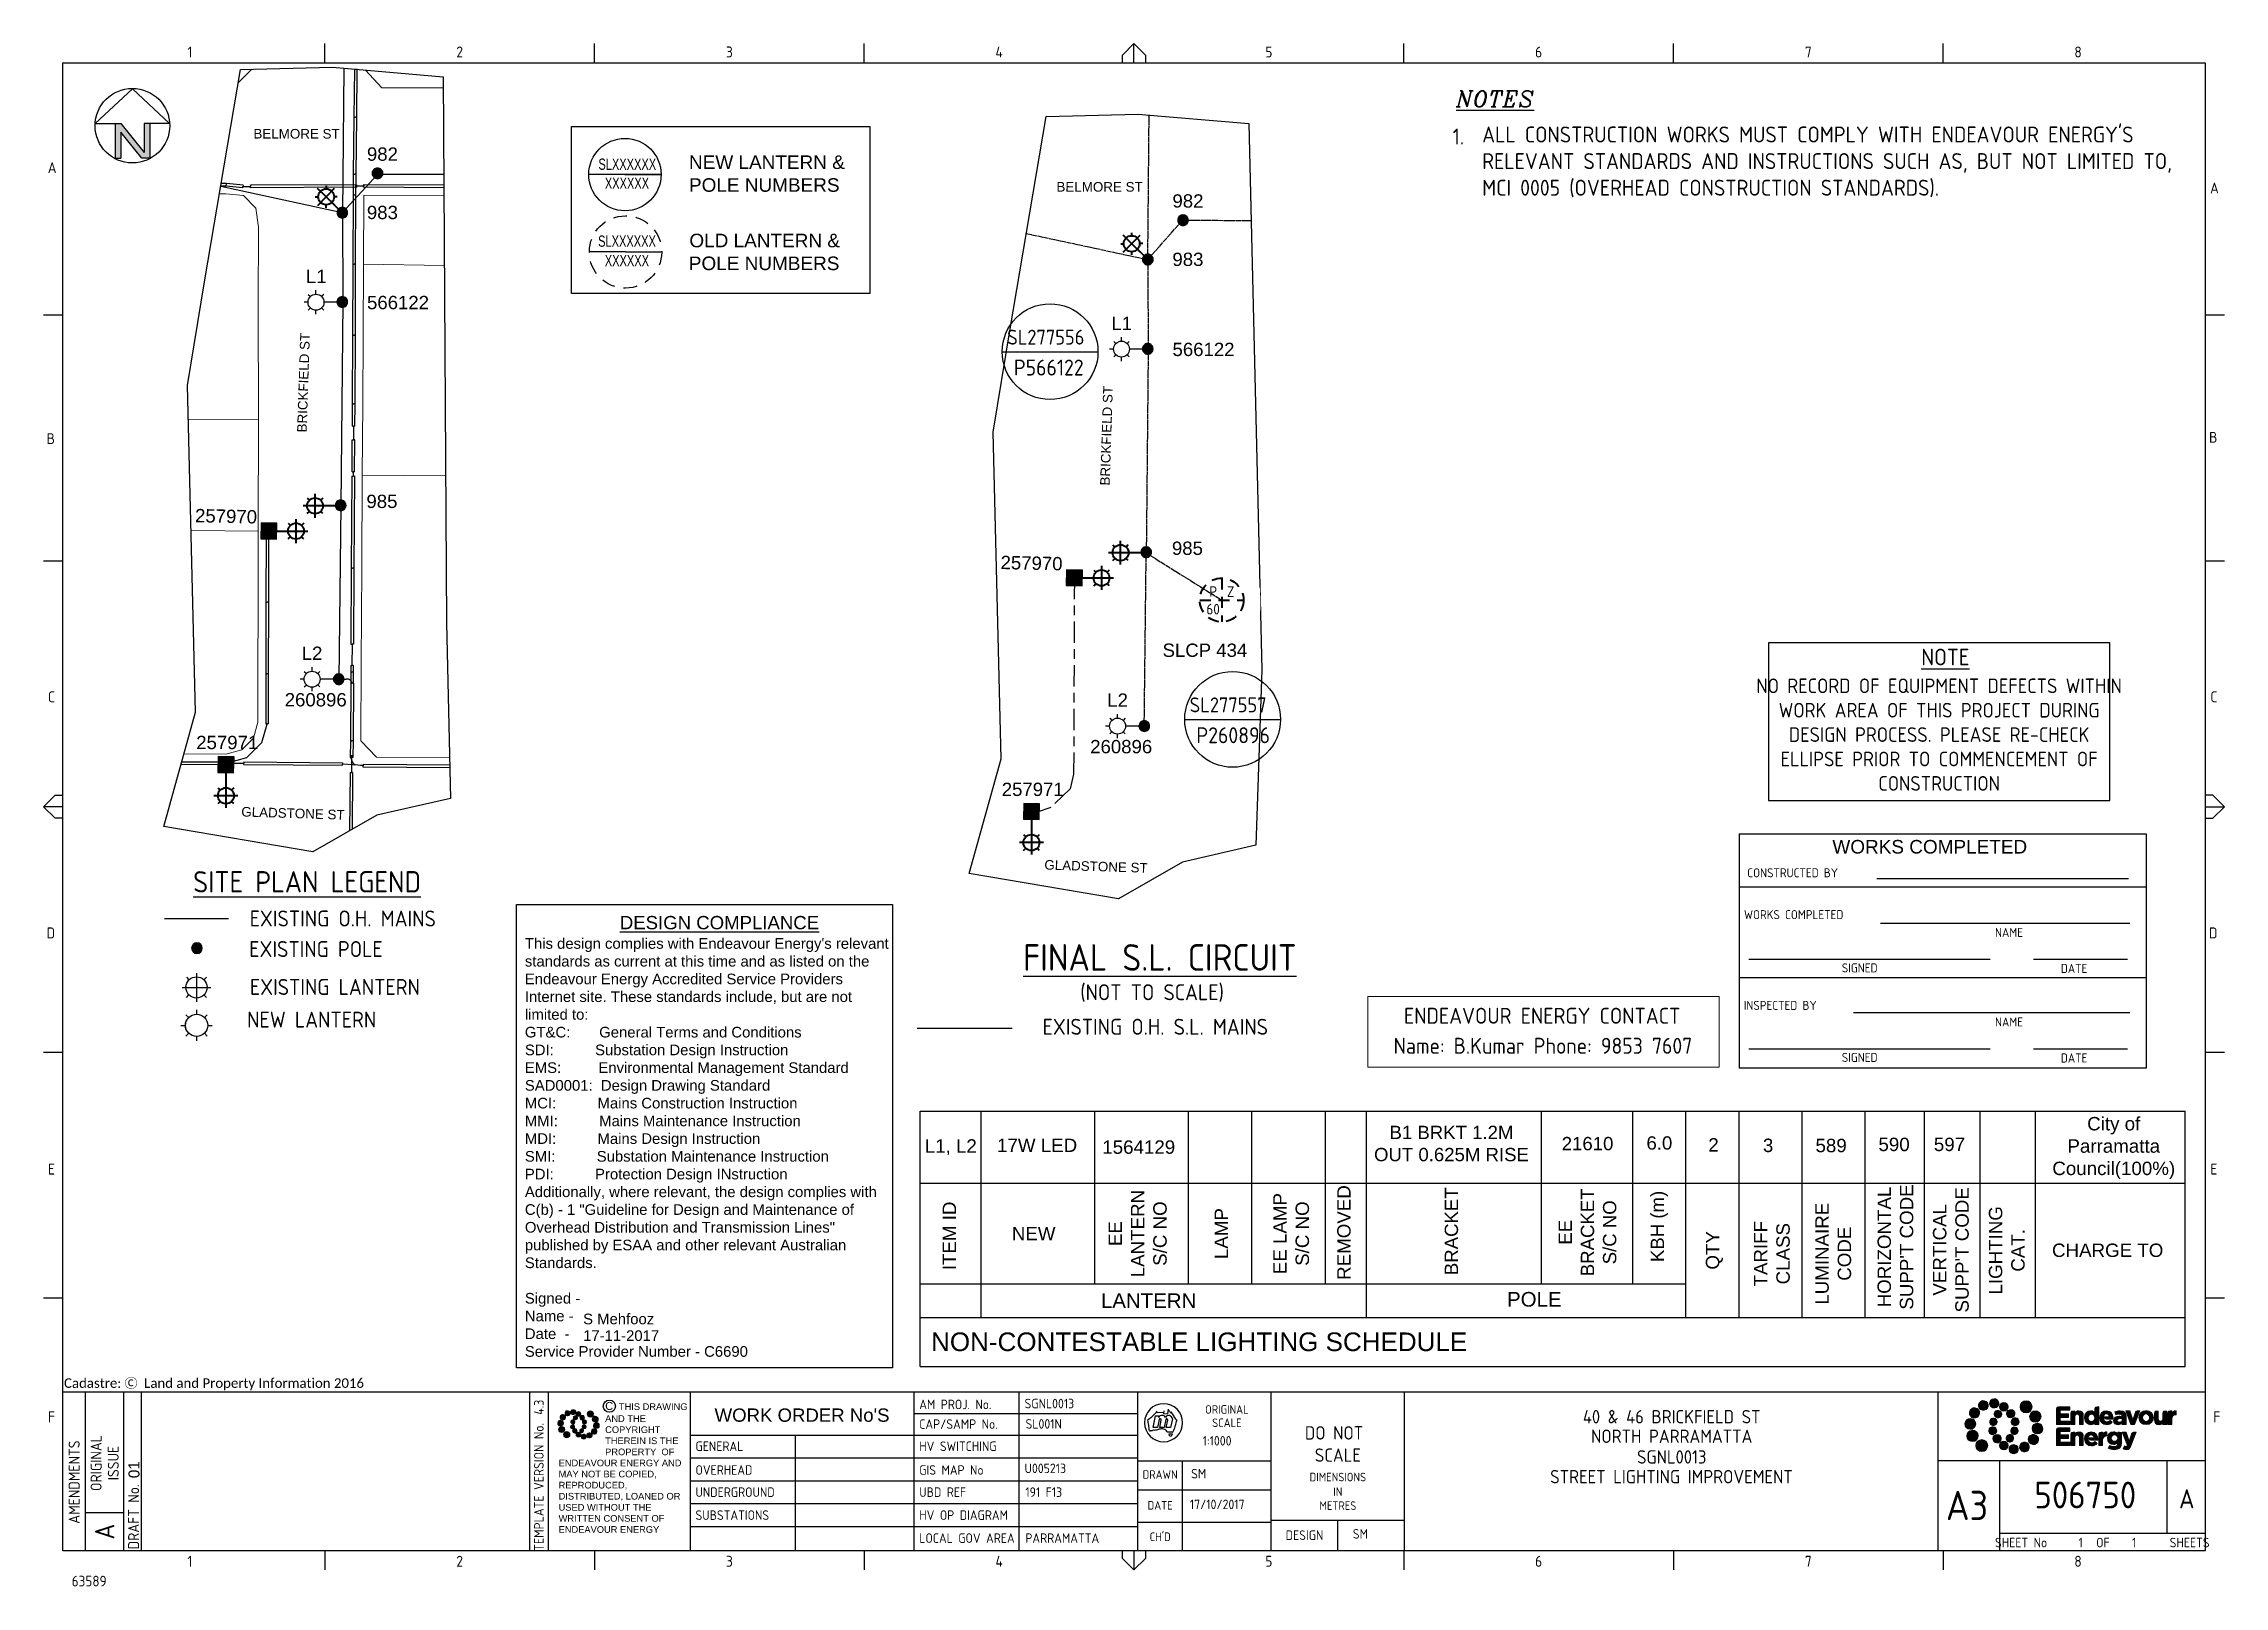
# Paper-space layout 'A3' of a CAD drawing. Header units: metres, sheet in millimetres. Extents: x -21 to 389, y -6 to 284.
# The model-space entities are those that its viewports show. They can reach past a viewport. Long polylines and large blocks are cut down to what shows.
import ezdxf
from ezdxf.enums import TextEntityAlignment as Align

# ---------------------------------------------------------------- set-up
doc = ezdxf.new("R2010")
doc.units = ezdxf.units.M
for name, pattern in [('Cable Exist OH', [1, 1, 0]), ('Cable Exist UG', [8.2, 4, -1.2, 1.8, -1.2]), ('Dash', [5, 3, -2])]:
    doc.linetypes.add(name, pattern=pattern)
doc.layers.get('0').update_dxf_attribs({"color": 6})
for name, color, linetype, lineweight in [('Cadastre Buildings_SP_EXT', 9, 'Continuous', 5), ('Cadastre Land Parcels_SP_EXT', 9, 'Continuous', 5), ('Cadastre Roads_SP_EXT', 9, 'Continuous', 5)]:
    doc.layers.add(name, color=color, linetype=linetype, lineweight=lineweight)
for name, color, linetype in [('Duct_SP_EXT', 7, 'Continuous'), ('Equip_SL_EXT', 7, 'Continuous'), ('Equip_SP_SL_EXT', 7, 'Continuous'), ('Equip_SP_SL_NEW', 2, 'Continuous'), ('Mains_LV_SL_EXT', 7, 'Continuous'), ('Mains_SL_EXT', 7, 'Continuous'), ('Notes', 7, 'Continuous'), ('Notes_SL_MISC', 7, 'Continuous'), ('OH_Details_SP_MISC', 7, 'Continuous'), ('SupportsOH_SP_TR_HV_LV_SL_EXT', 7, 'Continuous'), ('SupportsUG_SP_EXT', 7, 'Continuous'), ('SupportsUG_SP_LV_EXT', 7, 'Continuous'), ('SupportsUG_SP_LV_SL_EXT', 7, 'Continuous'), ('Trench_SP_EXT', 7, 'Continuous')]:
    doc.layers.add(name, color=color, linetype=linetype)
doc.layers.add('Viewports', color=6, linetype='Continuous', plot=False)
doc.styles.add('ARIAL', font='arial.ttf', dxfattribs={"height": 2})
doc.styles.add('COLUMN_LABEL', font='arial.ttf')
doc.styles.add('iecARIAL', font='arial.ttf', dxfattribs={"height": 2})
doc.styles.add('iecISOCP', font='isocp.shx')
doc.styles.add('iecRoadName', font='arial.ttf', dxfattribs={"height": 3.5})
doc.styles.add('ieISOCP', font='isocp.shx')
doc.styles.add('IESYMBOL1', font='isocp.shx')
doc.styles.add('POLE_LABEL', font='arial.ttf')
doc.styles.add('SL_LABEL', font='arial.ttf')
doc.styles.add('SLCP_LABEL', font='arial.ttf', dxfattribs={"height": 3.5})
doc.styles.get("Standard").update_dxf_attribs({"font": 'arial.ttf'})

psp = doc.layouts.new('A3')

# ---------------------------------------------------------------- texts
at = {"layer": 'Notes'}
for s, rotation, p in [('BELMORE ST', 359.948, (169.05, 256.62)), ('BRICKFIELD ST', 88.1252, (179.04, 201.35)), ('GLADSTONE ST', 358.1937, (166.75, 129.2))]:
    psp.add_text(s, height=1.8, rotation=rotation, dxfattribs=at).set_placement(p)
at = {"layer": 'Notes', "lineweight": 0, "style": 'iecARIAL'}
for s, p in [('S Mehfooz', (80.08, 43.73)), ('17-11-2017', (80.08, 40.59))]:
    psp.add_text(s, height=2, dxfattribs=at).set_placement(p)
at = {"layer": 'Notes'}
for s, insert, char_height, width, attachment_point, style in [('{\\Fitalic|c0;\\L\\C1;NOTES}', (244.17, 275.53), 3, 25.3, 1, 'iecISOCP'), ('1.', (243.52, 268.48), 3, 99.1189, 1, 'ieISOCP'), ("ALL CONSTRUCTION WORKS MUST COMPLY WITH ENDEAVOUR ENERGY'S RELEVANT STANDARDS AND INSTRUCTIONS SUCH AS, BUT NOT LIMITED TO, \\PMCI 0005 (OVERHEAD CONSTRUCTION STANDARDS).", (249.06, 268.85), 3, 133.5453, 1, 'ieISOCP'), ('{\\L\\C2;NOTE}', (336.12, 170.7), 3.125, 20.8309, 2, 'iecISOCP'), ('NO RECORD OF EQUIPMENT DEFECTS WITHIN WORK AREA OF THIS PROJECT DURING DESIGN PROCESS. PLEASE RE-CHECK ELLIPSE PRIOR TO COMMENCEMENT OF CONSTRUCTION', (334.95, 154.56), 2.75, 69.7251, 5, 'iecISOCP'), ('EXISTING O.H. MAINS', (17.4, 119.99), 3, 42.4, 4, 'iecISOCP'), ('{\\C1;                       \\H1.25x;\\LDESIGN COMPLIANCE\\P}This design complies with Endeavour Energy\'s relevant standards as current at this time and as listed on the Endeavour Energy Accredited Service Providers Internet site. These standards include, but are not limited to:\\PGT&C:       General Terms and Conditions               \\PSDI:          Substation Design Instruction\\PEMS:         Environmental Management Standard    \\PSAD0001:  Design Drawing Standard\\PMCI:          Mains Construction Instruction              \\PMMI:          Mains Maintenance Instruction\\PMDI:          Mains Design Instruction                       \\PSMI:          Substation Maintenance Instruction\\PPDI:          Protection Design INstruction\\PAdditionally, where relevant, the design complies with C(b) - 1 "Guideline for Design and Maintenance of Overhead Distribution and Transmission Lines" published by ESAA and other relevant Australian Standards. \\P\\PSigned -    \\PName -      \\PDate  - \\PService Provider Number - C6690       ', (69.13, 120.47), 2, 69.5227, 1, 'iecARIAL'), ('EXISTING POLE', (17.32, 114.25), 3, 42.4, 4, 'iecISOCP'), ('EXISTING LANTERN', (17.44, 107.12), 3, 42.4, 4, 'iecISOCP'), ('(NOT TO SCALE)', (173.52, 105.99), 3, 45.0728, 4, 'iecISOCP'), ('NEW LANTERN ', (16.93, 100.99), 3, 86.9515, 4, 'iecISOCP'), ('ENDEAVOUR ENERGY CONTACT', (260.33, 101.71), 3, 60.8462, 5, 'iecISOCP'), ('EXISTING O.H. S.L. MAINS', (166.44, 99.64), 3, 45.0728, 4, 'iecISOCP'), ('Name: B.Kumar Phone: 9853 7607', (260.48, 96.07), 3, 60.8462, 5, 'iecISOCP')]:
    psp.add_mtext(s, dxfattribs=dict(at, insert=insert, char_height=char_height, width=width, attachment_point=attachment_point, style=style))
at = {"layer": 'Notes', "color": 1, "attachment_point": 5, "style": 'iecISOCP'}
for s, insert, char_height in [('{\\LSITE PLAN LEGEND}', (28.19, 126.89), 4), ('{\\LFINAL S.L. CIRCUIT}', (188.48, 112.67), 5)]:
    psp.add_mtext(s, dxfattribs=dict(at, insert=insert, char_height=char_height))
at = {"layer": 'Notes', "attachment_point": 5}
for s, insert, char_height, width in [('City of Parramatta Council(100%)', (367.77, 76.85), 2.52, 26.9011), ('L1, L2', (149.18, 77.01), 2.52, 10.2159), (' 17W LED ', (164.92, 77.36), 2.52, 28.6261), ('1564129', (184.51, 77.01), 2.52, 31.08), ('2', (292.55, 77.45), 2.52, 11.1921), ('3', (302.81, 77.34), 2.52, 11.8384), ('589', (314.65, 77.31), 2.52, 11.8384), ('590', (326.48, 77.52), 2.52, 11.8384), ('597', (336.9, 77.52), 2.52, 11.8384), ('NEW', (164.76, 60.77), 2.52, 21.2565), ('CHARGE TO', (366.63, 57.62), 2.52, 46.2844), ('LANTERN', (186.37, 48.17), 2.75, 106.699), ('POLE', (258.86, 48.4), 2.75, 94.4474), ('NON-CONTESTABLE LIGHTING SCHEDULE', (195.87, 40.41), 3.5, 324.5704)]:
    psp.add_mtext(s, dxfattribs=dict(at, insert=insert, char_height=char_height, width=width))
at = {"layer": 'Notes', "color": 7, "linetype": 'Continuous', "char_height": 2.5, "attachment_point": 5}
for s, insert, width in [('B1 BRKT 1.2M OUT 0.625M RISE', (243.29, 77.69), 31.1582), ('21610', (268.87, 77.67), 14), ('6.0', (282.37, 77.79), 7)]:
    psp.add_mtext(s, dxfattribs=dict(at, insert=insert, width=width))
at = {"layer": 'Notes', "char_height": 2.52, "attachment_point": 5, "rotation": 90}
for s, insert, width in [('{\\C0;REMOVED}', (223.09, 60.97), 16.38), ('ITEM ID', (148.91, 60.34), 22.68), ('EE\\PLANTERN\\PS/C NO', (184.32, 60.77), 16.38), ('EE LAMP\\PS/C NO', (213.17, 60.77), 16.38), ('LIGHTING CAT.', (347.68, 57.62), 22.68), ('LAMP', (200.04, 60.77), 16.38), ('QTY', (292.71, 57.62), 22.68)]:
    psp.add_mtext(s, dxfattribs=dict(at, insert=insert, width=width))
at = {"layer": 'Notes', "ltscale": 0.5, "char_height": 2.52, "attachment_point": 5, "rotation": 90}
for s, insert, width in [("HORIZONTAL SUPP'T CODE", (326.75, 58.25), 23.94), ('LUMINAIRE CODE', (315.06, 56.99), 21.42), ("VERTICAL SUPP'T CODE", (337.17, 57.72), 23.94), ('TARIFF CLASS', (303.53, 56.99), 21.42)]:
    psp.add_mtext(s, dxfattribs=dict(at, insert=insert, width=width))
at = {"layer": 'Notes', "color": 7, "linetype": 'Continuous', "char_height": 2.5, "attachment_point": 5, "rotation": 90}
for s, insert, width in [('BRACKET', (243.29, 61.21), 24.7435), ('EE BRACKET S/C NO', (268.87, 61.01), 20.0686), ('KBH (m)', (282.37, 62.12), 24.7435)]:
    psp.add_mtext(s, dxfattribs=dict(at, insert=insert, width=width))
at = {"layer": 'Notes_SL_MISC', "attachment_point": 1, "style": 'iecRoadName'}
for s, insert, char_height, width in [('{\\Fisocp|c0;SL277556}', (159.78, 230.66), 2.8, 16.3712), ('{\\Fisocp|c0;P566122}', (161.04, 225.05), 3, 16.3712), ('{\\Fisocp|c0;SL277557}', (194.08, 161.55), 2.8, 14.5827), ('{\\Fisocp|c0;P260896}', (195.35, 155.94), 3, 16.3712)]:
    psp.add_mtext(s, dxfattribs=dict(at, insert=insert, char_height=char_height, width=width))

msp = doc.modelspace()

# ---------------------------------------------------------------- texts
at = {"layer": 'Cadastre Roads_SP_EXT'}
for s, rotation, p in [('BELMORE ST', 359.948, (315848.5, 6258175.53)), ('BRICKFIELD ST', 88.1252, (315858.5, 6258120.26)), ('GLADSTONE ST', 358.1937, (315846.2, 6258048.11))]:
    msp.add_text(s, height=1.8, rotation=rotation, dxfattribs=at).set_placement(p)
at = {"layer": 'Duct_SP_EXT'}
for s, p in [('257582', (315827.45, 6258069.72)), ('D', (315829.5, 6258068.35)), ('U72', (315831.69, 6258066.63)), ('T84', (315827.6, 6258063.31)), ('U72', (315831.44, 6258064.82))]:
    msp.add_text(s, height=1.8, dxfattribs=at).set_placement(p)

# ---------------------------------------------------------------- blocks, each defined once
blk = doc.blocks.new('A$C30A46249')
at = {"color": 7, "lineweight": -3, "insert": (6.92, 4.97), "char_height": 1.79, "attachment_point": 7, "line_spacing_factor": 1.2}
blk.add_mtext('{\\fCalibri|b0|i0|c0|p34;\\C256;Cadastre: \\fMS Gothic|b0|i0|c128|p49;\\C250;\\c2236962;Ⓒ\\fMS Gothic|b0|i0|c0|p49; \\fCalibri|b0|i0|c0|p34;\\C256;Land and Property Information 2016}', dxfattribs=at)
blk = doc.blocks.new('EE_LOGO_SMALL')
at = {"layer": 'Notes'}
h = blk.add_hatch(color=256, dxfattribs=at)
edge = h.paths.add_edge_path()
edge.add_spline(control_points=[(-8.4, 2), (-9.2, 2), (-9.8, 1.4), (-9.8, 0.7), (-9.9, -0.1), (-9.3, -0.7), (-8.6, -0.8), (-7.8, -0.8), (-7.2, -0.2), (-7.1, 0.5), (-7.1, 1.3), (-7.7, 1.9), (-8.4, 2)], knot_values=[0, 0, 0, 0, 1, 1, 1, 2, 2, 2, 3, 3, 3, 4, 4, 4, 4], degree=3, periodic=0)
h = blk.add_hatch(color=256, dxfattribs=at)
edge = h.paths.add_edge_path()
edge.add_spline(control_points=[(-6.8, 4.5), (-7.4, 4.8), (-8.2, 4.6), (-8.6, 4), (-8.9, 3.4), (-8.7, 2.6), (-8.1, 2.2), (-7.5, 1.9), (-6.7, 2.1), (-6.3, 2.7), (-6, 3.3), (-6.2, 4.1), (-6.8, 4.5)], knot_values=[0, 0, 0, 0, 1, 1, 1, 2, 2, 2, 3, 3, 3, 4, 4, 4, 4], degree=3, periodic=0)
h = blk.add_hatch(color=256, dxfattribs=at)
edge = h.paths.add_edge_path()
edge.add_spline(control_points=[(-4.2, 5.9), (-4.6, 6.5), (-5.3, 6.6), (-5.9, 6.3), (-6.4, 5.9), (-6.6, 5.1), (-6.2, 4.6), (-5.9, 4), (-5.1, 3.8), (-4.6, 4.2), (-4, 4.6), (-3.8, 5.3), (-4.2, 5.9)], knot_values=[0, 0, 0, 0, 1, 1, 1, 2, 2, 2, 3, 3, 3, 4, 4, 4, 4], degree=3, periodic=0)
h = blk.add_hatch(color=256, dxfattribs=at)
edge = h.paths.add_edge_path()
edge.add_spline(control_points=[(-1.3, 5.9), (-1.4, 6.5), (-2, 7), (-2.6, 6.9), (-3.3, 6.9), (-3.7, 6.3), (-3.7, 5.6), (-3.6, 5), (-3, 4.5), (-2.4, 4.6), (-1.7, 4.7), (-1.3, 5.2), (-1.3, 5.9)], knot_values=[0, 0, 0, 0, 1, 1, 1, 2, 2, 2, 3, 3, 3, 4, 4, 4, 4], degree=3, periodic=0)
h = blk.add_hatch(color=256, dxfattribs=at)
edge = h.paths.add_edge_path()
edge.add_spline(control_points=[(-2.5, 2.1), (-3, 2.2), (-3.5, 1.9), (-3.6, 1.3), (-3.7, 0.8), (-3.4, 0.3), (-2.9, 0.2), (-2.4, 0.1), (-1.9, 0.4), (-1.8, 0.9), (-1.7, 1.5), (-2, 2), (-2.5, 2.1)], knot_values=[0, 0, 0, 0, 1, 1, 1, 2, 2, 2, 3, 3, 3, 4, 4, 4, 4], degree=3, periodic=0)
h = blk.add_hatch(color=256, dxfattribs=at)
edge = h.paths.add_edge_path()
edge.add_spline(control_points=[(1, 4.9), (1, 4.3), (0.5, 3.8), (-0.1, 3.8), (-0.7, 3.8), (-1.2, 4.3), (-1.2, 4.9), (-1.2, 5.5), (-0.7, 6), (-0.1, 6), (0.5, 6), (1, 5.5), (1, 4.9)], knot_values=[0, 0, 0, 0, 1, 1, 1, 2, 2, 2, 3, 3, 3, 4, 4, 4, 4], degree=3, periodic=0)
edge = h.paths.add_edge_path()
edge.add_spline(control_points=[(-1.4, 4), (-1.9, 4.1), (-2.4, 3.8), (-2.5, 3.3), (-2.6, 2.7), (-2.3, 2.2), (-1.8, 2.1), (-1.3, 2), (-0.7, 2.3), (-0.6, 2.9), (-0.5, 3.4), (-0.9, 3.9), (-1.4, 4)], knot_values=[0, 0, 0, 0, 1, 1, 1, 2, 2, 2, 3, 3, 3, 4, 4, 4, 4], degree=3, periodic=0)
h = blk.add_hatch(color=256, dxfattribs=at)
edge = h.paths.add_edge_path()
edge.add_spline(control_points=[(2.3, 2.4), (2.8, 2.8), (2.8, 3.4), (2.4, 3.9), (2, 4.3), (1.4, 4.3), (0.9, 3.9), (0.5, 3.6), (0.5, 2.9), (0.9, 2.5), (1.2, 2), (1.9, 2), (2.3, 2.4)], knot_values=[0, 0, 0, 0, 1, 1, 1, 2, 2, 2, 3, 3, 3, 4, 4, 4, 4], degree=3, periodic=0)
edge = h.paths.add_edge_path()
edge.add_spline(control_points=[(1, 4.9), (1, 4.3), (0.5, 3.8), (-0.1, 3.8), (-0.7, 3.8), (-1.2, 4.3), (-1.2, 4.9), (-1.2, 5.5), (-0.7, 6), (-0.1, 6), (0.5, 6), (1, 5.5), (1, 4.9)], knot_values=[0, 0, 0, 0, 1, 1, 1, 2, 2, 2, 3, 3, 3, 4, 4, 4, 4], degree=3, periodic=0)
h = blk.add_hatch(color=256, dxfattribs=at)
edge = h.paths.add_edge_path()
edge.add_spline(control_points=[(1, 4.9), (1, 4.3), (0.5, 3.8), (-0.1, 3.8), (-0.7, 3.8), (-1.2, 4.3), (-1.2, 4.9), (-1.2, 5.5), (-0.7, 6), (-0.1, 6), (0.5, 6), (1, 5.5), (1, 4.9)], knot_values=[0, 0, 0, 0, 1, 1, 1, 2, 2, 2, 3, 3, 3, 4, 4, 4, 4], degree=3, periodic=0)
edge = h.paths.add_edge_path(flags=16)
edge.add_spline(control_points=[(1, 4.9), (1, 4.3), (0.5, 3.8), (-0.1, 3.8), (-0.7, 3.8), (-1.2, 4.3), (-1.2, 4.9), (-1.2, 5.5), (-0.7, 6), (-0.1, 6), (0.5, 6), (1, 5.5), (1, 4.9)], knot_values=[0, 0, 0, 0, 1, 1, 1, 2, 2, 2, 3, 3, 3, 4, 4, 4, 4], degree=3, periodic=0)
h = blk.add_hatch(color=256, dxfattribs=at)
edge = h.paths.add_edge_path()
edge.add_spline(control_points=[(3, 0.2), (3.5, 0.3), (3.8, 0.9), (3.7, 1.4), (3.6, 1.9), (3, 2.3), (2.5, 2.1), (1.9, 2), (1.6, 1.4), (1.8, 0.9), (1.9, 0.4), (2.5, 0.1), (3, 0.2)], knot_values=[0, 0, 0, 0, 1, 1, 1, 2, 2, 2, 3, 3, 3, 4, 4, 4, 4], degree=3, periodic=0)
h = blk.add_hatch(color=256, dxfattribs=at)
edge = h.paths.add_edge_path()
edge.add_spline(control_points=[(7, 4.9), (7, 4), (6.3, 3.4), (5.5, 3.4), (4.6, 3.4), (4, 4), (4, 4.9), (4, 5.7), (4.6, 6.4), (5.5, 6.4), (6.3, 6.4), (7, 5.7), (7, 4.9)], knot_values=[0, 0, 0, 0, 1, 1, 1, 2, 2, 2, 3, 3, 3, 4, 4, 4, 4], degree=3, periodic=0)
h = blk.add_hatch(color=256, dxfattribs=at)
edge = h.paths.add_edge_path()
edge.add_spline(control_points=[(8.4, 1.1), (9.1, 1.5), (9.4, 2.3), (9.1, 3), (8.8, 3.7), (7.9, 4.1), (7.2, 3.8), (6.5, 3.4), (6.2, 2.6), (6.5, 1.9), (6.8, 1.2), (7.7, 0.8), (8.4, 1.1)], knot_values=[0, 0, 0, 0, 1, 1, 1, 2, 2, 2, 3, 3, 3, 4, 4, 4, 4], degree=3, periodic=0)
h = blk.add_hatch(color=256, dxfattribs=at)
edge = h.paths.add_edge_path()
edge.add_spline(control_points=[(8.3, -1.9), (9, -1.9), (9.7, -1.4), (9.7, -0.6), (9.7, 0.1), (9.2, 0.8), (8.4, 0.8), (7.7, 0.8), (7, 0.3), (7, -0.5), (6.9, -1.2), (7.5, -1.9), (8.3, -1.9)], knot_values=[0, 0, 0, 0, 1, 1, 1, 2, 2, 2, 3, 3, 3, 4, 4, 4, 4], degree=3, periodic=0)
h = blk.add_hatch(color=256, dxfattribs=at)
edge = h.paths.add_edge_path()
edge.add_spline(control_points=[(-8.5, -1.1), (-9.2, -1.4), (-9.6, -2.3), (-9.3, -3), (-8.9, -3.7), (-8.1, -4), (-7.4, -3.7), (-6.7, -3.4), (-6.3, -2.5), (-6.6, -1.8), (-7, -1.1), (-7.8, -0.8), (-8.5, -1.1)], knot_values=[0, 0, 0, 0, 1, 1, 1, 2, 2, 2, 3, 3, 3, 4, 4, 4, 4], degree=3, periodic=0)
h = blk.add_hatch(color=256, dxfattribs=at)
edge = h.paths.add_edge_path()
edge.add_spline(control_points=[(-7.1, -4.8), (-7.1, -4), (-6.5, -3.3), (-5.6, -3.3), (-4.8, -3.3), (-4.1, -4), (-4.1, -4.8), (-4.1, -5.7), (-4.8, -6.3), (-5.6, -6.3), (-6.5, -6.3), (-7.1, -5.7), (-7.1, -4.8)], knot_values=[0, 0, 0, 0, 1, 1, 1, 2, 2, 2, 3, 3, 3, 4, 4, 4, 4], degree=3, periodic=0)
h = blk.add_hatch(color=256, dxfattribs=at)
edge = h.paths.add_edge_path()
edge.add_spline(control_points=[(-3.1, -0.2), (-3.7, -0.3), (-4, -0.8), (-3.8, -1.4), (-3.7, -1.9), (-3.2, -2.2), (-2.6, -2.1), (-2.1, -1.9), (-1.8, -1.4), (-1.9, -0.9), (-2.1, -0.3), (-2.6, 0), (-3.1, -0.2)], knot_values=[0, 0, 0, 0, 1, 1, 1, 2, 2, 2, 3, 3, 3, 4, 4, 4, 4], degree=3, periodic=0)
h = blk.add_hatch(color=256, dxfattribs=at)
edge = h.paths.add_edge_path()
edge.add_spline(control_points=[(-2.5, -2.3), (-2.9, -2.7), (-3, -3.4), (-2.6, -3.8), (-2.2, -4.2), (-1.5, -4.3), (-1.1, -3.9), (-0.7, -3.5), (-0.6, -2.8), (-1, -2.4), (-1.4, -2), (-2, -1.9), (-2.5, -2.3)], knot_values=[0, 0, 0, 0, 1, 1, 1, 2, 2, 2, 3, 3, 3, 4, 4, 4, 4], degree=3, periodic=0)
h = blk.add_hatch(color=256, dxfattribs=at)
edge = h.paths.add_edge_path()
edge.add_spline(control_points=[(-1.2, -4.8), (-1.2, -4.2), (-0.7, -3.7), (-0.1, -3.7), (0.5, -3.7), (1, -4.2), (1, -4.8), (1, -5.4), (0.5, -5.9), (-0.1, -5.9), (-0.7, -5.9), (-1.2, -5.4), (-1.2, -4.8)], knot_values=[0, 0, 0, 0, 1, 1, 1, 2, 2, 2, 3, 3, 3, 4, 4, 4, 4], degree=3, periodic=0)
h = blk.add_hatch(color=256, dxfattribs=at)
edge = h.paths.add_edge_path()
edge.add_spline(control_points=[(1.2, -3.9), (1.7, -4.1), (2.2, -3.7), (2.3, -3.2), (2.5, -2.7), (2.1, -2.2), (1.6, -2.1), (1.1, -2), (0.6, -2.3), (0.5, -2.8), (0.4, -3.3), (0.7, -3.8), (1.2, -3.9)], knot_values=[0, 0, 0, 0, 1, 1, 1, 2, 2, 2, 3, 3, 3, 4, 4, 4, 4], degree=3, periodic=0)
h = blk.add_hatch(color=256, dxfattribs=at)
edge = h.paths.add_edge_path()
edge.add_spline(control_points=[(1.2, -5.8), (1.3, -6.5), (1.8, -6.9), (2.5, -6.9), (3.1, -6.8), (3.6, -6.2), (3.5, -5.6), (3.4, -5), (2.9, -4.5), (2.2, -4.6), (1.6, -4.6), (1.1, -5.2), (1.2, -5.8)], knot_values=[0, 0, 0, 0, 1, 1, 1, 2, 2, 2, 3, 3, 3, 4, 4, 4, 4], degree=3, periodic=0)
h = blk.add_hatch(color=256, dxfattribs=at)
edge = h.paths.add_edge_path()
edge.add_spline(control_points=[(2.4, -2), (2.9, -2.1), (3.4, -1.8), (3.5, -1.3), (3.6, -0.8), (3.3, -0.3), (2.8, -0.2), (2.2, -0.1), (1.7, -0.4), (1.6, -0.9), (1.5, -1.4), (1.8, -1.9), (2.4, -2)], knot_values=[0, 0, 0, 0, 1, 1, 1, 2, 2, 2, 3, 3, 3, 4, 4, 4, 4], degree=3, periodic=0)
h = blk.add_hatch(color=256, dxfattribs=at)
edge = h.paths.add_edge_path()
edge.add_spline(control_points=[(4, -5.8), (4.4, -6.4), (5.2, -6.6), (5.7, -6.2), (6.3, -5.8), (6.5, -5.1), (6.1, -4.5), (5.7, -4), (5, -3.8), (4.4, -4.2), (3.8, -4.5), (3.7, -5.3), (4, -5.8)], knot_values=[0, 0, 0, 0, 1, 1, 1, 2, 2, 2, 3, 3, 3, 4, 4, 4, 4], degree=3, periodic=0)
h = blk.add_hatch(color=256, dxfattribs=at)
edge = h.paths.add_edge_path()
edge.add_spline(control_points=[(6.7, -4.4), (7.3, -4.8), (8.1, -4.6), (8.4, -4), (8.8, -3.3), (8.6, -2.6), (8, -2.2), (7.3, -1.8), (6.6, -2.1), (6.2, -2.7), (5.8, -3.3), (6, -4.1), (6.7, -4.4)], knot_values=[0, 0, 0, 0, 1, 1, 1, 2, 2, 2, 3, 3, 3, 4, 4, 4, 4], degree=3, periodic=0)
at = {"layer": 'Notes', "lineweight": 0}
for points in [[(1.8, 2.1), (1.8, 2.1)], [(-2, -2.1), (-2, -2.1)]]:
    blk.add_lwpolyline(points, dxfattribs=at)
for points in [[(-8.4, 2), (-9.2, 2), (-9.8, 1.4), (-9.8, 0.7), (-9.9, -0.1), (-9.3, -0.7), (-8.6, -0.8), (-7.8, -0.8), (-7.2, -0.2), (-7.1, 0.5), (-7.1, 1.3), (-7.7, 1.9), (-8.4, 2)], [(-6.8, 4.5), (-7.4, 4.8), (-8.2, 4.6), (-8.6, 4), (-8.9, 3.4), (-8.7, 2.6), (-8.1, 2.2), (-7.5, 1.9), (-6.7, 2.1), (-6.3, 2.7), (-6, 3.3), (-6.2, 4.1), (-6.8, 4.5)], [(-4.2, 5.9), (-4.6, 6.5), (-5.3, 6.6), (-5.9, 6.3), (-6.4, 5.9), (-6.6, 5.1), (-6.2, 4.6), (-5.9, 4), (-5.1, 3.8), (-4.6, 4.2), (-4, 4.6), (-3.8, 5.3), (-4.2, 5.9)], [(-1.3, 5.9), (-1.4, 6.5), (-2, 7), (-2.6, 6.9), (-3.3, 6.9), (-3.7, 6.3), (-3.7, 5.6), (-3.6, 5), (-3, 4.5), (-2.4, 4.6), (-1.7, 4.7), (-1.3, 5.2), (-1.3, 5.9)], [(-2.5, 2.1), (-3, 2.2), (-3.5, 1.9), (-3.6, 1.3), (-3.7, 0.8), (-3.4, 0.3), (-2.9, 0.2), (-2.4, 0.1), (-1.9, 0.4), (-1.8, 0.9), (-1.7, 1.5), (-2, 2), (-2.5, 2.1)], [(-1.4, 4), (-1.9, 4.1), (-2.4, 3.8), (-2.5, 3.3), (-2.6, 2.7), (-2.3, 2.2), (-1.8, 2.1), (-1.3, 2), (-0.7, 2.3), (-0.6, 2.9), (-0.5, 3.4), (-0.9, 3.9), (-1.4, 4)], [(1, 4.9), (1, 4.3), (0.5, 3.8), (-0.1, 3.8), (-0.7, 3.8), (-1.2, 4.3), (-1.2, 4.9), (-1.2, 5.5), (-0.7, 6), (-0.1, 6), (0.5, 6), (1, 5.5), (1, 4.9)], [(1, 4.9), (1, 4.3), (0.5, 3.8), (-0.1, 3.8), (-0.7, 3.8), (-1.2, 4.3), (-1.2, 4.9), (-1.2, 5.5), (-0.7, 6), (-0.1, 6), (0.5, 6), (1, 5.5), (1, 4.9)], [(2.3, 2.4), (2.8, 2.8), (2.8, 3.4), (2.4, 3.9), (2, 4.3), (1.4, 4.3), (0.9, 3.9), (0.5, 3.6), (0.5, 2.9), (0.9, 2.5), (1.2, 2), (1.9, 2), (2.3, 2.4)], [(3, 0.2), (3.5, 0.3), (3.8, 0.9), (3.7, 1.4), (3.6, 1.9), (3, 2.3), (2.5, 2.1), (1.9, 2), (1.6, 1.4), (1.8, 0.9), (1.9, 0.4), (2.5, 0.1), (3, 0.2)], [(7, 4.9), (7, 4), (6.3, 3.4), (5.5, 3.4), (4.6, 3.4), (4, 4), (4, 4.9), (4, 5.7), (4.6, 6.4), (5.5, 6.4), (6.3, 6.4), (7, 5.7), (7, 4.9)], [(8.4, 1.1), (9.1, 1.5), (9.4, 2.3), (9.1, 3), (8.8, 3.7), (7.9, 4.1), (7.2, 3.8), (6.5, 3.4), (6.2, 2.6), (6.5, 1.9), (6.8, 1.2), (7.7, 0.8), (8.4, 1.1)], [(8.3, -1.9), (9, -1.9), (9.7, -1.4), (9.7, -0.6), (9.7, 0.1), (9.2, 0.8), (8.4, 0.8), (7.7, 0.8), (7, 0.3), (7, -0.5), (6.9, -1.2), (7.5, -1.9), (8.3, -1.9)], [(-8.5, -1.1), (-9.2, -1.4), (-9.6, -2.3), (-9.3, -3), (-8.9, -3.7), (-8.1, -4), (-7.4, -3.7), (-6.7, -3.4), (-6.3, -2.5), (-6.6, -1.8), (-7, -1.1), (-7.8, -0.8), (-8.5, -1.1)], [(-7.1, -4.8), (-7.1, -4), (-6.5, -3.3), (-5.6, -3.3), (-4.8, -3.3), (-4.1, -4), (-4.1, -4.8), (-4.1, -5.7), (-4.8, -6.3), (-5.6, -6.3), (-6.5, -6.3), (-7.1, -5.7), (-7.1, -4.8)], [(-3.1, -0.2), (-3.7, -0.3), (-4, -0.8), (-3.8, -1.4), (-3.7, -1.9), (-3.2, -2.2), (-2.6, -2.1), (-2.1, -1.9), (-1.8, -1.4), (-1.9, -0.9), (-2.1, -0.3), (-2.6, 0), (-3.1, -0.2)], [(-2.5, -2.3), (-2.9, -2.7), (-3, -3.4), (-2.6, -3.8), (-2.2, -4.2), (-1.5, -4.3), (-1.1, -3.9), (-0.7, -3.5), (-0.6, -2.8), (-1, -2.4), (-1.4, -2), (-2, -1.9), (-2.5, -2.3)], [(-1.2, -4.8), (-1.2, -4.2), (-0.7, -3.7), (-0.1, -3.7), (0.5, -3.7), (1, -4.2), (1, -4.8), (1, -5.4), (0.5, -5.9), (-0.1, -5.9), (-0.7, -5.9), (-1.2, -5.4), (-1.2, -4.8)], [(1.2, -3.9), (1.7, -4.1), (2.2, -3.7), (2.3, -3.2), (2.5, -2.7), (2.1, -2.2), (1.6, -2.1), (1.1, -2), (0.6, -2.3), (0.5, -2.8), (0.4, -3.3), (0.7, -3.8), (1.2, -3.9)], [(1.2, -5.8), (1.3, -6.5), (1.8, -6.9), (2.5, -6.9), (3.1, -6.8), (3.6, -6.2), (3.5, -5.6), (3.4, -5), (2.9, -4.5), (2.2, -4.6), (1.6, -4.6), (1.1, -5.2), (1.2, -5.8)], [(2.4, -2), (2.9, -2.1), (3.4, -1.8), (3.5, -1.3), (3.6, -0.8), (3.3, -0.3), (2.8, -0.2), (2.2, -0.1), (1.7, -0.4), (1.6, -0.9), (1.5, -1.4), (1.8, -1.9), (2.4, -2)], [(4, -5.8), (4.4, -6.4), (5.2, -6.6), (5.7, -6.2), (6.3, -5.8), (6.5, -5.1), (6.1, -4.5), (5.7, -4), (5, -3.8), (4.4, -4.2), (3.8, -4.5), (3.7, -5.3), (4, -5.8)], [(6.7, -4.4), (7.3, -4.8), (8.1, -4.6), (8.4, -4), (8.8, -3.3), (8.6, -2.6), (8, -2.2), (7.3, -1.8), (6.6, -2.1), (6.2, -2.7), (5.8, -3.3), (6, -4.1), (6.7, -4.4)]]:
    blk.add_open_spline(points, degree=3, knots=[0, 0, 0, 0, 1, 1, 1, 2, 2, 2, 3, 3, 3, 4, 4, 4, 4], dxfattribs=at)
blk = doc.blocks.new('EE_COPYRIGHT_A3')
at = {"layer": 'Notes'}
blk.add_circle((9.54, -0.79), 1.15, dxfattribs=at)
at = {"xscale": 0.4, "yscale": 0.4, "zscale": 0.4}
blk.add_blockref('EE_LOGO_SMALL', (3.77, -4.21), dxfattribs=at)
at = {"layer": 'Notes', "insert": (0, 0), "char_height": 1.25, "width": 24.1208, "attachment_point": 1, "style": 'ARIAL'}
blk.add_mtext('\\pt8.75;               ^I{\\H1.2x;C } THIS DRAWING\\P\\pi-8.75,l8.75,t8.75,20;       ^IAND THE ^I\\P\\pi0,t8.75;COPYRIGHT\\P\\pi-8.75,t1.25,8.75;^I^ITHEREIN IS THE PROPERTY  OF \\P\\pi0,l0,t1.25;ENDEAVOUR ENERGY AND MAY NOT BE COPIED, REPRODUCED, DISTRIBUTED, LOANED OR USED WITHOUT THE WRITTEN CONSENT OF ENDEAVOUR ENERGY', dxfattribs=at)
blk = doc.blocks.new('EE_LOGO')
h = blk.add_hatch(color=7)
edge = h.paths.add_edge_path()
edge.add_spline(control_points=[(-21.12, 5.87), (-21.48, 6.44), (-22.24, 6.61), (-22.81, 6.24), (-23.37, 5.88), (-23.54, 5.12), (-23.17, 4.55), (-22.81, 3.98), (-22.05, 3.82), (-21.48, 4.19), (-20.92, 4.55), (-20.75, 5.31), (-21.12, 5.87)], knot_values=[0, 0, 0, 0, 1, 1, 1, 2, 2, 2, 3, 3, 3, 4, 4, 4, 4], degree=3, periodic=0)
h = blk.add_hatch(color=7)
edge = h.paths.add_edge_path()
edge.add_spline(control_points=[(-18.27, 5.87), (-18.34, 6.5), (-18.91, 6.97), (-19.54, 6.9), (-20.18, 6.84), (-20.65, 6.27), (-20.58, 5.63), (-20.52, 4.99), (-19.95, 4.53), (-19.31, 4.59), (-18.67, 4.66), (-18.21, 5.23), (-18.27, 5.87)], knot_values=[0, 0, 0, 0, 1, 1, 1, 2, 2, 2, 3, 3, 3, 4, 4, 4, 4], degree=3, periodic=0)
h = blk.add_hatch(color=7)
edge = h.paths.add_edge_path()
edge.add_spline(control_points=[(-15.91, 4.86), (-15.91, 4.26), (-16.4, 3.77), (-17, 3.77), (-17.6, 3.77), (-18.08, 4.26), (-18.08, 4.86), (-18.08, 5.46), (-17.6, 5.95), (-17, 5.95), (-16.4, 5.95), (-15.91, 5.46), (-15.91, 4.86)], knot_values=[0, 0, 0, 0, 1, 1, 1, 2, 2, 2, 3, 3, 3, 4, 4, 4, 4], degree=3, periodic=0)
edge = h.paths.add_edge_path()
edge.add_spline(control_points=[(-18.29, 3.97), (-18.8, 4.08), (-19.3, 3.76), (-19.41, 3.25), (-19.52, 2.74), (-19.2, 2.23), (-18.69, 2.12), (-18.18, 2.01), (-17.67, 2.33), (-17.56, 2.84), (-17.45, 3.35), (-17.78, 3.86), (-18.29, 3.97)], knot_values=[0, 0, 0, 0, 1, 1, 1, 2, 2, 2, 3, 3, 3, 4, 4, 4, 4], degree=3, periodic=0)
h = blk.add_hatch(color=7)
edge = h.paths.add_edge_path()
edge.add_spline(control_points=[(-14.59, 2.36), (-14.16, 2.75), (-14.12, 3.41), (-14.51, 3.84), (-14.89, 4.27), (-15.55, 4.31), (-15.99, 3.93), (-16.42, 3.54), (-16.46, 2.88), (-16.07, 2.45), (-15.69, 2.01), (-15.02, 1.98), (-14.59, 2.36)], knot_values=[0, 0, 0, 0, 1, 1, 1, 2, 2, 2, 3, 3, 3, 4, 4, 4, 4], degree=3, periodic=0)
edge = h.paths.add_edge_path()
edge.add_spline(control_points=[(-15.91, 4.86), (-15.91, 4.26), (-16.4, 3.77), (-17, 3.77), (-17.6, 3.77), (-18.08, 4.26), (-18.08, 4.86), (-18.08, 5.46), (-17.6, 5.95), (-17, 5.95), (-16.4, 5.95), (-15.91, 5.46), (-15.91, 4.86)], knot_values=[0, 0, 0, 0, 1, 1, 1, 2, 2, 2, 3, 3, 3, 4, 4, 4, 4], degree=3, periodic=0)
h = blk.add_hatch(color=7)
edge = h.paths.add_edge_path()
edge.add_spline(control_points=[(-15.91, 4.86), (-15.91, 4.26), (-16.4, 3.77), (-17, 3.77), (-17.6, 3.77), (-18.08, 4.26), (-18.08, 4.86), (-18.08, 5.46), (-17.6, 5.95), (-17, 5.95), (-16.4, 5.95), (-15.91, 5.46), (-15.91, 4.86)], knot_values=[0, 0, 0, 0, 1, 1, 1, 2, 2, 2, 3, 3, 3, 4, 4, 4, 4], degree=3, periodic=0)
edge = h.paths.add_edge_path(flags=16)
edge.add_spline(control_points=[(-15.91, 4.86), (-15.91, 4.26), (-16.4, 3.77), (-17, 3.77), (-17.6, 3.77), (-18.08, 4.26), (-18.08, 4.86), (-18.08, 5.46), (-17.6, 5.95), (-17, 5.95), (-16.4, 5.95), (-15.91, 5.46), (-15.91, 4.86)], knot_values=[0, 0, 0, 0, 1, 1, 1, 2, 2, 2, 3, 3, 3, 4, 4, 4, 4], degree=3, periodic=0)
h = blk.add_hatch(color=7)
edge = h.paths.add_edge_path()
edge.add_spline(control_points=[(-9.93, 4.86), (-9.93, 4.03), (-10.61, 3.35), (-11.44, 3.35), (-12.28, 3.35), (-12.95, 4.03), (-12.95, 4.86), (-12.95, 5.69), (-12.28, 6.37), (-11.44, 6.37), (-10.61, 6.37), (-9.93, 5.69), (-9.93, 4.86)], knot_values=[0, 0, 0, 0, 1, 1, 1, 2, 2, 2, 3, 3, 3, 4, 4, 4, 4], degree=3, periodic=0)
h = blk.add_hatch(color=7)
edge = h.paths.add_edge_path()
edge.add_spline(control_points=[(-25.34, 1.94), (-26.08, 1.98), (-26.72, 1.41), (-26.77, 0.66), (-26.81, -0.09), (-26.24, -0.72), (-25.49, -0.77), (-24.74, -0.81), (-24.1, -0.24), (-24.06, 0.51), (-24.02, 1.25), (-24.59, 1.89), (-25.34, 1.94)], knot_values=[0, 0, 0, 0, 1, 1, 1, 2, 2, 2, 3, 3, 3, 4, 4, 4, 4], degree=3, periodic=0)
h = blk.add_hatch(color=7)
edge = h.paths.add_edge_path()
edge.add_spline(control_points=[(-23.73, 4.46), (-24.34, 4.81), (-25.13, 4.61), (-25.49, 3.99), (-25.85, 3.38), (-25.64, 2.59), (-25.03, 2.23), (-24.41, 1.87), (-23.63, 2.08), (-23.27, 2.69), (-22.91, 3.31), (-23.12, 4.1), (-23.73, 4.46)], knot_values=[0, 0, 0, 0, 1, 1, 1, 2, 2, 2, 3, 3, 3, 4, 4, 4, 4], degree=3, periodic=0)
h = blk.add_hatch(color=7)
edge = h.paths.add_edge_path()
edge.add_spline(control_points=[(-19.43, 2.06), (-19.94, 2.17), (-20.44, 1.84), (-20.55, 1.33), (-20.66, 0.82), (-20.34, 0.32), (-19.83, 0.21), (-19.32, 0.1), (-18.81, 0.42), (-18.71, 0.93), (-18.59, 1.44), (-18.92, 1.95), (-19.43, 2.06)], knot_values=[0, 0, 0, 0, 1, 1, 1, 2, 2, 2, 3, 3, 3, 4, 4, 4, 4], degree=3, periodic=0)
h = blk.add_hatch(color=7)
edge = h.paths.add_edge_path()
edge.add_spline(control_points=[(-13.94, 0.18), (-13.41, 0.32), (-13.09, 0.87), (-13.23, 1.4), (-13.37, 1.93), (-13.92, 2.25), (-14.45, 2.11), (-14.98, 1.97), (-15.3, 1.42), (-15.16, 0.89), (-15.02, 0.36), (-14.47, 0.04), (-13.94, 0.18)], knot_values=[0, 0, 0, 0, 1, 1, 1, 2, 2, 2, 3, 3, 3, 4, 4, 4, 4], degree=3, periodic=0)
h = blk.add_hatch(color=7)
edge = h.paths.add_edge_path()
edge.add_spline(control_points=[(-8.55, 1.13), (-7.83, 1.45), (-7.5, 2.29), (-7.82, 3.01), (-8.14, 3.73), (-8.98, 4.06), (-9.7, 3.74), (-10.42, 3.42), (-10.75, 2.58), (-10.43, 1.86), (-10.11, 1.14), (-9.27, 0.81), (-8.55, 1.13)], knot_values=[0, 0, 0, 0, 1, 1, 1, 2, 2, 2, 3, 3, 3, 4, 4, 4, 4], degree=3, periodic=0)
h = blk.add_hatch(color=7)
edge = h.paths.add_edge_path()
edge.add_spline(control_points=[(-8.66, -1.92), (-7.91, -1.96), (-7.27, -1.39), (-7.23, -0.64), (-7.19, 0.1), (-7.76, 0.74), (-8.51, 0.78), (-9.25, 0.83), (-9.89, 0.26), (-9.94, -0.49), (-9.98, -1.24), (-9.41, -1.88), (-8.66, -1.92)], knot_values=[0, 0, 0, 0, 1, 1, 1, 2, 2, 2, 3, 3, 3, 4, 4, 4, 4], degree=3, periodic=0)
h = blk.add_hatch(color=7)
edge = h.paths.add_edge_path()
edge.add_spline(control_points=[(-3.85, 0.44), (-3.85, 0.44), (-3.85, 4.25), (-3.85, 4.3), (-3.85, 4.35), (-3.85, 4.86), (-3.29, 4.86), (-2.74, 4.86), (-0.49, 4.86), (-0.49, 4.86), (-0.49, 4.86), (-0.49, 4), (-0.49, 4), (-0.49, 4), (-2.89, 4), (-2.89, 4), (-2.89, 4), (-2.89, 3.1), (-2.89, 3.1), (-2.89, 3.1), (-0.8, 3.1), (-0.8, 3.1), (-0.8, 3.1), (-0.8, 2.23), (-0.8, 2.23), (-0.8, 2.23), (-2.89, 2.23), (-2.89, 2.23), (-2.89, 2.23), (-2.89, 1.31), (-2.89, 1.31), (-2.89, 1.31), (-0.49, 1.31), (-0.49, 1.31), (-0.49, 1.31), (-0.49, 0.44), (-0.49, 0.44), (-0.49, 0.44), (-3.85, 0.44), (-3.85, 0.44)], knot_values=[0, 0, 0, 0, 1, 1, 1, 2, 2, 2, 3, 3, 3, 4, 4, 4, 5, 5, 5, 6, 6, 6, 7, 7, 7, 8, 8, 8, 9, 9, 9, 10, 10, 10, 11, 11, 11, 12, 12, 12, 13, 13, 13, 13], degree=3, periodic=0)
h = blk.add_hatch(color=7)
edge = h.paths.add_edge_path()
edge.add_spline(control_points=[(1.94, 0.44), (1.94, 0.44), (1.94, 2.33), (1.94, 2.33), (1.94, 2.78), (1.73, 3.02), (1.36, 3.02), (1, 3.02), (0.76, 2.78), (0.76, 2.33), (0.76, 2.33), (0.76, 0.44), (0.76, 0.44), (0.76, 0.44), (-0.2, 0.44), (-0.2, 0.44), (-0.2, 0.44), (-0.2, 3.21), (-0.2, 3.27), (-0.2, 3.33), (-0.2, 3.82), (0.36, 3.82), (0.76, 3.82), (0.76, 3.82), (0.76, 3.82), (0.76, 3.82), (0.76, 3.35), (0.76, 3.35), (0.98, 3.63), (1.27, 3.89), (1.75, 3.89), (2.48, 3.89), (2.9, 3.41), (2.9, 2.63), (2.9, 2.63), (2.9, 0.44), (2.9, 0.44), (2.9, 0.44), (1.94, 0.44), (1.94, 0.44)], knot_values=[0, 0, 0, 0, 1, 1, 1, 2, 2, 2, 3, 3, 3, 4, 4, 4, 5, 5, 5, 6, 6, 6, 7, 7, 7, 8, 8, 8, 9, 9, 9, 10, 10, 10, 11, 11, 11, 12, 12, 12, 13, 13, 13, 13], degree=3, periodic=0)
h = blk.add_hatch(color=7)
edge = h.paths.add_edge_path(flags=16)
edge.add_spline(control_points=[(5.8, 2.13), (5.8, 2.69), (5.43, 3.07), (4.98, 3.07), (4.53, 3.07), (4.15, 2.7), (4.15, 2.13), (4.15, 2.13), (4.15, 2.12), (4.15, 2.12), (4.15, 1.56), (4.53, 1.19), (4.98, 1.19), (5.43, 1.19), (5.8, 1.56), (5.8, 2.12), (5.8, 2.12), (5.8, 2.13), (5.8, 2.13)], knot_values=[0, 0, 0, 0, 1, 1, 1, 2, 2, 2, 3, 3, 3, 4, 4, 4, 5, 5, 5, 6, 6, 6, 6], degree=3, periodic=0)
edge = h.paths.add_edge_path()
edge.add_spline(control_points=[(5.79, 0.44), (5.79, 0.44), (5.79, 0.92), (5.79, 0.92), (5.55, 0.6), (5.23, 0.37), (4.73, 0.37), (3.94, 0.37), (3.19, 0.99), (3.19, 2.12), (3.19, 2.12), (3.19, 2.13), (3.19, 2.13), (3.19, 3.26), (3.93, 3.88), (4.73, 3.88), (5.24, 3.88), (5.56, 3.65), (5.79, 3.38), (5.79, 3.38), (5.79, 4.27), (5.79, 4.3), (5.79, 4.34), (5.79, 4.86), (6.34, 4.86), (6.73, 4.86), (6.75, 4.86), (6.75, 4.86), (6.75, 4.86), (6.75, 0.44), (6.75, 0.44), (6.75, 0.44), (5.79, 0.44), (5.79, 0.44)], knot_values=[0, 0, 0, 0, 1, 1, 1, 2, 2, 2, 3, 3, 3, 4, 4, 4, 5, 5, 5, 6, 6, 6, 7, 7, 7, 8, 8, 8, 9, 9, 9, 10, 10, 10, 11, 11, 11, 11], degree=3, periodic=0)
h = blk.add_hatch(color=7)
edge = h.paths.add_edge_path()
edge.add_spline(control_points=[(8.69, 3.89), (7.7, 3.89), (7.01, 3.09), (7.01, 2.13), (7.01, 2.13), (7.01, 2.12), (7.01, 2.12), (7.01, 1.08), (7.77, 0.37), (8.78, 0.37), (9.39, 0.37), (9.85, 0.61), (10.16, 1), (10.16, 1), (9.62, 1.48), (9.62, 1.48), (9.35, 1.24), (9.12, 1.14), (8.79, 1.14), (8.33, 1.13), (8, 1.49), (7.95, 1.86), (7.91, 2.18), (7.93, 2.29), (7.95, 2.43), (8.02, 2.85), (8.29, 3.12), (8.69, 3.12), (9.09, 3.12), (9.34, 2.83), (9.4, 2.4), (9.4, 2.4), (8.14, 2.4), (8.14, 2.4), (8.14, 2.4), (8.12, 1.8), (8.64, 1.8), (9.17, 1.8), (10.32, 1.8), (10.32, 1.8), (10.33, 1.89), (10.34, 1.95), (10.34, 2.04), (10.34, 2.04), (10.34, 2.05), (10.34, 2.05), (10.34, 3.01), (9.82, 3.89), (8.69, 3.89)], knot_values=[0, 0, 0, 0, 1, 1, 1, 2, 2, 2, 3, 3, 3, 4, 4, 4, 5, 5, 5, 6, 6, 6, 7, 7, 7, 8, 8, 8, 9, 9, 9, 10, 10, 10, 11, 11, 11, 12, 12, 12, 13, 13, 13, 14, 14, 14, 15, 15, 15, 16, 16, 16, 16], degree=3, periodic=0)
h = blk.add_hatch(color=7)
edge = h.paths.add_edge_path(flags=16)
edge.add_spline(control_points=[(12.69, 1.8), (12.53, 1.88), (12.31, 1.93), (12.08, 1.93), (11.67, 1.93), (11.42, 1.77), (11.42, 1.46), (11.42, 1.46), (11.42, 1.45), (11.42, 1.45), (11.42, 1.19), (11.63, 1.04), (11.94, 1.04), (12.39, 1.04), (12.69, 1.29), (12.69, 1.63), (12.69, 1.63), (12.69, 1.8), (12.69, 1.8)], knot_values=[0, 0, 0, 0, 1, 1, 1, 2, 2, 2, 3, 3, 3, 4, 4, 4, 5, 5, 5, 6, 6, 6, 6], degree=3, periodic=0)
edge = h.paths.add_edge_path()
edge.add_spline(control_points=[(12.67, 0.44), (12.67, 0.44), (12.67, 0.81), (12.67, 0.81), (12.44, 0.55), (12.12, 0.38), (11.65, 0.38), (11.01, 0.38), (10.49, 0.74), (10.49, 1.41), (10.49, 1.41), (10.49, 1.42), (10.49, 1.42), (10.49, 2.16), (11.05, 2.5), (11.85, 2.5), (12.19, 2.5), (12.44, 2.45), (12.68, 2.37), (12.68, 2.37), (12.68, 2.42), (12.68, 2.42), (12.68, 2.82), (12.43, 3.07), (11.95, 3.07), (11.59, 3.07), (11.33, 3), (11.02, 2.89), (11.02, 2.89), (10.78, 3.62), (10.78, 3.62), (11.15, 3.78), (11.52, 3.89), (12.09, 3.89), (13.14, 3.89), (13.6, 3.35), (13.6, 2.43), (13.6, 2.43), (13.6, 0.44), (13.6, 0.44), (13.6, 0.44), (12.67, 0.44), (12.67, 0.44)], knot_values=[0, 0, 0, 0, 1, 1, 1, 2, 2, 2, 3, 3, 3, 4, 4, 4, 5, 5, 5, 6, 6, 6, 7, 7, 7, 8, 8, 8, 9, 9, 9, 10, 10, 10, 11, 11, 11, 12, 12, 12, 13, 13, 13, 14, 14, 14, 14], degree=3, periodic=0)
h = blk.add_hatch(color=7)
edge = h.paths.add_edge_path()
edge.add_spline(control_points=[(15.71, 0.44), (15.71, 0.44), (14.84, 0.44), (14.84, 0.44), (14.84, 0.44), (13.51, 3.83), (13.51, 3.83), (13.51, 3.83), (14.53, 3.83), (14.53, 3.83), (14.53, 3.83), (15.28, 1.58), (15.28, 1.58), (15.28, 1.58), (15.86, 3.3), (15.86, 3.3), (15.86, 3.3), (16.02, 3.83), (16.4, 3.83), (16.78, 3.83), (17.04, 3.83), (17.04, 3.83), (17.04, 3.83), (15.71, 0.44), (15.71, 0.44)], knot_values=[0, 0, 0, 0, 1, 1, 1, 2, 2, 2, 3, 3, 3, 4, 4, 4, 5, 5, 5, 6, 6, 6, 7, 7, 7, 8, 8, 8, 8], degree=3, periodic=0)
h = blk.add_hatch(color=7)
edge = h.paths.add_edge_path(flags=16)
edge.add_spline(control_points=[(19.52, 2.16), (19.52, 2.66), (19.16, 3.09), (18.63, 3.09), (18.08, 3.09), (17.75, 2.67), (17.75, 2.17), (17.75, 2.17), (17.75, 2.16), (17.75, 2.16), (17.75, 1.66), (18.11, 1.22), (18.64, 1.22), (19.19, 1.22), (19.52, 1.65), (19.52, 2.15), (19.52, 2.15), (19.52, 2.16), (19.52, 2.16)], knot_values=[0, 0, 0, 0, 1, 1, 1, 2, 2, 2, 3, 3, 3, 4, 4, 4, 5, 5, 5, 6, 6, 6, 6], degree=3, periodic=0)
edge = h.paths.add_edge_path()
edge.add_spline(control_points=[(18.63, 0.4), (17.58, 0.4), (16.8, 1.17), (16.8, 2.15), (16.8, 2.15), (16.8, 2.16), (16.8, 2.16), (16.8, 3.13), (17.59, 3.92), (18.64, 3.92), (19.69, 3.92), (20.46, 3.14), (20.46, 2.17), (20.46, 2.17), (20.46, 2.16), (20.46, 2.16), (20.46, 1.19), (19.68, 0.4), (18.63, 0.4)], knot_values=[0, 0, 0, 0, 1, 1, 1, 2, 2, 2, 3, 3, 3, 4, 4, 4, 5, 5, 5, 6, 6, 6, 6], degree=3, periodic=0)
h = blk.add_hatch(color=7)
edge = h.paths.add_edge_path()
edge.add_spline(control_points=[(22.86, 0.44), (22.86, 0.44), (22.86, 0.92), (22.86, 0.92), (22.64, 0.64), (22.36, 0.38), (21.87, 0.38), (21.15, 0.38), (20.72, 0.86), (20.72, 1.63), (20.72, 1.63), (20.72, 3.22), (20.72, 3.27), (20.72, 3.32), (20.72, 3.82), (21.28, 3.82), (21.68, 3.82), (21.68, 3.82), (21.68, 3.82), (21.68, 3.82), (21.68, 1.94), (21.68, 1.94), (21.68, 1.48), (21.9, 1.25), (22.26, 1.25), (22.63, 1.25), (22.86, 1.48), (22.86, 1.94), (22.86, 1.94), (22.86, 3.2), (22.86, 3.27), (22.86, 3.34), (22.87, 3.82), (23.42, 3.82), (23.82, 3.82), (23.82, 3.82), (23.82, 3.82), (23.82, 3.82), (23.82, 0.44), (23.82, 0.44), (23.82, 0.44), (22.86, 0.44), (22.86, 0.44)], knot_values=[0, 0, 0, 0, 1, 1, 1, 2, 2, 2, 3, 3, 3, 4, 4, 4, 5, 5, 5, 6, 6, 6, 7, 7, 7, 8, 8, 8, 9, 9, 9, 10, 10, 10, 11, 11, 11, 12, 12, 12, 13, 13, 13, 14, 14, 14, 14], degree=3, periodic=0)
h = blk.add_hatch(color=7)
edge = h.paths.add_edge_path()
edge.add_spline(control_points=[(26.09, 2.88), (25.46, 2.88), (25.06, 2.5), (25.06, 1.69), (25.06, 1.69), (25.06, 0.44), (25.06, 0.44), (25.06, 0.44), (24.1, 0.44), (24.1, 0.44), (24.1, 0.44), (24.1, 3.24), (24.1, 3.27), (24.1, 3.3), (24.1, 3.83), (24.66, 3.83), (25.22, 3.83), (25.06, 3.83), (25.06, 3.83), (25.06, 3.83), (25.06, 3.14), (25.06, 3.14), (25.26, 3.61), (25.58, 3.91), (26.14, 3.89), (26.14, 3.89), (26.14, 2.88), (26.14, 2.88), (26.14, 2.88), (26.09, 2.88), (26.09, 2.88)], knot_values=[0, 0, 0, 0, 1, 1, 1, 2, 2, 2, 3, 3, 3, 4, 4, 4, 5, 5, 5, 6, 6, 6, 7, 7, 7, 8, 8, 8, 9, 9, 9, 10, 10, 10, 10], degree=3, periodic=0)
h = blk.add_hatch(color=7)
edge = h.paths.add_edge_path()
edge.add_spline(control_points=[(-25.45, -1.11), (-26.17, -1.43), (-26.5, -2.27), (-26.18, -2.99), (-25.86, -3.71), (-25.02, -4.04), (-24.3, -3.72), (-23.58, -3.4), (-23.25, -2.56), (-23.57, -1.84), (-23.88, -1.12), (-24.72, -0.79), (-25.45, -1.11)], knot_values=[0, 0, 0, 0, 1, 1, 1, 2, 2, 2, 3, 3, 3, 4, 4, 4, 4], degree=3, periodic=0)
h = blk.add_hatch(color=7)
edge = h.paths.add_edge_path()
edge.add_spline(control_points=[(-24.06, -4.84), (-24.06, -4.01), (-23.39, -3.33), (-22.55, -3.33), (-21.72, -3.33), (-21.04, -4.01), (-21.04, -4.84), (-21.04, -5.68), (-21.72, -6.35), (-22.55, -6.35), (-23.39, -6.35), (-24.06, -5.68), (-24.06, -4.84)], knot_values=[0, 0, 0, 0, 1, 1, 1, 2, 2, 2, 3, 3, 3, 4, 4, 4, 4], degree=3, periodic=0)
h = blk.add_hatch(color=7)
edge = h.paths.add_edge_path()
edge.add_spline(control_points=[(-20.06, -0.16), (-20.59, -0.3), (-20.9, -0.85), (-20.76, -1.38), (-20.63, -1.91), (-20.08, -2.23), (-19.55, -2.09), (-19.02, -1.95), (-18.7, -1.4), (-18.84, -0.87), (-18.98, -0.34), (-19.52, -0.02), (-20.06, -0.16)], knot_values=[0, 0, 0, 0, 1, 1, 1, 2, 2, 2, 3, 3, 3, 4, 4, 4, 4], degree=3, periodic=0)
h = blk.add_hatch(color=7)
edge = h.paths.add_edge_path()
edge.add_spline(control_points=[(-19.41, -2.34), (-19.84, -2.73), (-19.88, -3.39), (-19.49, -3.82), (-19.1, -4.26), (-18.44, -4.29), (-18.01, -3.91), (-17.58, -3.52), (-17.54, -2.86), (-17.93, -2.43), (-18.31, -2), (-18.97, -1.96), (-19.41, -2.34)], knot_values=[0, 0, 0, 0, 1, 1, 1, 2, 2, 2, 3, 3, 3, 4, 4, 4, 4], degree=3, periodic=0)
h = blk.add_hatch(color=7)
edge = h.paths.add_edge_path()
edge.add_spline(control_points=[(-18.08, -4.84), (-18.08, -4.24), (-17.6, -3.76), (-17, -3.76), (-16.4, -3.76), (-15.91, -4.24), (-15.91, -4.84), (-15.91, -5.44), (-16.4, -5.93), (-17, -5.93), (-17.6, -5.93), (-18.08, -5.44), (-18.08, -4.84)], knot_values=[0, 0, 0, 0, 1, 1, 1, 2, 2, 2, 3, 3, 3, 4, 4, 4, 4], degree=3, periodic=0)
h = blk.add_hatch(color=7)
edge = h.paths.add_edge_path()
edge.add_spline(control_points=[(-15.71, -3.95), (-15.2, -4.06), (-14.69, -3.74), (-14.58, -3.23), (-14.47, -2.72), (-14.8, -2.21), (-15.31, -2.1), (-15.82, -1.99), (-16.32, -2.32), (-16.43, -2.83), (-16.54, -3.34), (-16.22, -3.84), (-15.71, -3.95)], knot_values=[0, 0, 0, 0, 1, 1, 1, 2, 2, 2, 3, 3, 3, 4, 4, 4, 4], degree=3, periodic=0)
h = blk.add_hatch(color=7)
edge = h.paths.add_edge_path()
edge.add_spline(control_points=[(-15.72, -5.85), (-15.66, -6.49), (-15.09, -6.95), (-14.45, -6.89), (-13.81, -6.82), (-13.35, -6.25), (-13.41, -5.62), (-13.48, -4.98), (-14.05, -4.51), (-14.68, -4.58), (-15.33, -4.64), (-15.79, -5.21), (-15.72, -5.85)], knot_values=[0, 0, 0, 0, 1, 1, 1, 2, 2, 2, 3, 3, 3, 4, 4, 4, 4], degree=3, periodic=0)
h = blk.add_hatch(color=7)
edge = h.paths.add_edge_path()
edge.add_spline(control_points=[(-14.57, -2.04), (-14.06, -2.15), (-13.55, -1.83), (-13.44, -1.32), (-13.33, -0.81), (-13.66, -0.3), (-14.17, -0.19), (-14.68, -0.08), (-15.18, -0.4), (-15.29, -0.92), (-15.4, -1.43), (-15.08, -1.93), (-14.57, -2.04)], knot_values=[0, 0, 0, 0, 1, 1, 1, 2, 2, 2, 3, 3, 3, 4, 4, 4, 4], degree=3, periodic=0)
h = blk.add_hatch(color=7)
edge = h.paths.add_edge_path()
edge.add_spline(control_points=[(-12.88, -5.86), (-12.52, -6.43), (-11.76, -6.59), (-11.19, -6.23), (-10.62, -5.86), (-10.46, -5.1), (-10.82, -4.53), (-11.19, -3.97), (-11.95, -3.8), (-12.51, -4.17), (-13.08, -4.53), (-13.25, -5.29), (-12.88, -5.86)], knot_values=[0, 0, 0, 0, 1, 1, 1, 2, 2, 2, 3, 3, 3, 4, 4, 4, 4], degree=3, periodic=0)
h = blk.add_hatch(color=7)
edge = h.paths.add_edge_path()
edge.add_spline(control_points=[(-10.27, -4.44), (-9.65, -4.79), (-8.86, -4.59), (-8.51, -3.97), (-8.15, -3.36), (-8.36, -2.57), (-8.97, -2.22), (-9.58, -1.86), (-10.37, -2.06), (-10.73, -2.68), (-11.09, -3.29), (-10.88, -4.08), (-10.27, -4.44)], knot_values=[0, 0, 0, 0, 1, 1, 1, 2, 2, 2, 3, 3, 3, 4, 4, 4, 4], degree=3, periodic=0)
h = blk.add_hatch(color=7)
edge = h.paths.add_edge_path()
edge.add_spline(control_points=[(-3.85, -4.84), (-3.85, -4.84), (-3.85, -1.03), (-3.85, -0.98), (-3.85, -0.94), (-3.85, -0.42), (-3.29, -0.42), (-2.74, -0.42), (-0.49, -0.42), (-0.49, -0.42), (-0.49, -0.42), (-0.49, -1.29), (-0.49, -1.29), (-0.49, -1.29), (-2.89, -1.29), (-2.89, -1.29), (-2.89, -1.29), (-2.89, -2.19), (-2.89, -2.19), (-2.89, -2.19), (-0.8, -2.19), (-0.8, -2.19), (-0.8, -2.19), (-0.8, -3.05), (-0.8, -3.05), (-0.8, -3.05), (-2.89, -3.05), (-2.89, -3.05), (-2.89, -3.05), (-2.89, -3.98), (-2.89, -3.98), (-2.89, -3.98), (-0.49, -3.98), (-0.49, -3.98), (-0.49, -3.98), (-0.49, -4.84), (-0.49, -4.84), (-0.49, -4.84), (-3.85, -4.84), (-3.85, -4.84)], knot_values=[0, 0, 0, 0, 1, 1, 1, 2, 2, 2, 3, 3, 3, 4, 4, 4, 5, 5, 5, 6, 6, 6, 7, 7, 7, 8, 8, 8, 9, 9, 9, 10, 10, 10, 11, 11, 11, 12, 12, 12, 13, 13, 13, 13], degree=3, periodic=0)
h = blk.add_hatch(color=7)
edge = h.paths.add_edge_path()
edge.add_spline(control_points=[(1.94, -4.84), (1.94, -4.84), (1.94, -2.96), (1.94, -2.96), (1.94, -2.5), (1.73, -2.27), (1.36, -2.27), (1, -2.27), (0.76, -2.5), (0.76, -2.96), (0.76, -2.96), (0.76, -4.84), (0.76, -4.84), (0.76, -4.84), (-0.2, -4.84), (-0.2, -4.84), (-0.2, -4.84), (-0.2, -2.07), (-0.2, -2.01), (-0.2, -1.96), (-0.2, -1.46), (0.36, -1.46), (0.76, -1.46), (0.76, -1.46), (0.76, -1.46), (0.76, -1.46), (0.76, -1.94), (0.76, -1.94), (0.98, -1.65), (1.27, -1.4), (1.75, -1.4), (2.48, -1.4), (2.9, -1.88), (2.9, -2.65), (2.9, -2.65), (2.9, -4.84), (2.9, -4.84), (2.9, -4.84), (1.94, -4.84), (1.94, -4.84)], knot_values=[0, 0, 0, 0, 1, 1, 1, 2, 2, 2, 3, 3, 3, 4, 4, 4, 5, 5, 5, 6, 6, 6, 7, 7, 7, 8, 8, 8, 9, 9, 9, 10, 10, 10, 11, 11, 11, 12, 12, 12, 13, 13, 13, 13], degree=3, periodic=0)
h = blk.add_hatch(color=7)
edge = h.paths.add_edge_path()
edge.add_spline(control_points=[(4.87, -1.4), (3.88, -1.4), (3.19, -2.19), (3.19, -3.16), (3.19, -3.16), (3.19, -3.17), (3.19, -3.17), (3.19, -4.21), (3.94, -4.92), (4.96, -4.92), (5.57, -4.92), (6.03, -4.68), (6.34, -4.29), (6.34, -4.29), (5.79, -3.8), (5.79, -3.8), (5.53, -4.05), (5.29, -4.14), (4.97, -4.15), (4.51, -4.16), (4.18, -3.79), (4.13, -3.42), (4.09, -3.1), (4.11, -3), (4.13, -2.86), (4.2, -2.44), (4.47, -2.17), (4.87, -2.17), (5.27, -2.17), (5.52, -2.46), (5.58, -2.89), (5.58, -2.89), (4.32, -2.89), (4.32, -2.89), (4.32, -2.89), (4.29, -3.49), (4.82, -3.49), (5.35, -3.49), (6.5, -3.49), (6.5, -3.49), (6.51, -3.4), (6.51, -3.34), (6.51, -3.25), (6.51, -3.25), (6.51, -3.23), (6.51, -3.23), (6.51, -2.27), (6, -1.4), (4.87, -1.4)], knot_values=[0, 0, 0, 0, 1, 1, 1, 2, 2, 2, 3, 3, 3, 4, 4, 4, 5, 5, 5, 6, 6, 6, 7, 7, 7, 8, 8, 8, 9, 9, 9, 10, 10, 10, 11, 11, 11, 12, 12, 12, 13, 13, 13, 14, 14, 14, 15, 15, 15, 16, 16, 16, 16], degree=3, periodic=0)
h = blk.add_hatch(color=7)
edge = h.paths.add_edge_path()
edge.add_spline(control_points=[(8.77, -2.4), (8.13, -2.4), (7.74, -2.79), (7.74, -3.6), (7.74, -3.6), (7.74, -4.85), (7.74, -4.85), (7.74, -4.85), (6.78, -4.85), (6.78, -4.85), (6.78, -4.85), (6.78, -2.05), (6.78, -2.02), (6.78, -1.99), (6.77, -1.46), (7.33, -1.46), (7.74, -1.46), (7.74, -1.46), (7.74, -1.46), (7.74, -1.46), (7.74, -2.15), (7.74, -2.15), (7.93, -1.68), (8.25, -1.37), (8.82, -1.4), (8.82, -1.4), (8.82, -2.4), (8.82, -2.4), (8.82, -2.4), (8.77, -2.4), (8.77, -2.4)], knot_values=[0, 0, 0, 0, 1, 1, 1, 2, 2, 2, 3, 3, 3, 4, 4, 4, 5, 5, 5, 6, 6, 6, 7, 7, 7, 8, 8, 8, 9, 9, 9, 10, 10, 10, 10], degree=3, periodic=0)
h = blk.add_hatch(color=7)
edge = h.paths.add_edge_path(flags=16)
edge.add_spline(control_points=[(11.56, -2.97), (11.56, -2.51), (11.2, -2.19), (10.73, -2.19), (10.26, -2.19), (9.91, -2.51), (9.91, -2.97), (9.91, -2.97), (9.91, -2.99), (9.91, -2.99), (9.91, -3.45), (10.26, -3.77), (10.73, -3.77), (11.2, -3.77), (11.56, -3.45), (11.56, -2.99), (11.56, -2.99), (11.56, -2.97), (11.56, -2.97)], knot_values=[0, 0, 0, 0, 1, 1, 1, 2, 2, 2, 3, 3, 3, 4, 4, 4, 5, 5, 5, 6, 6, 6, 6], degree=3, periodic=0)
edge = h.paths.add_edge_path()
edge.add_spline(control_points=[(10.62, -5.87), (10.07, -5.87), (9.55, -5.74), (9.12, -5.51), (9.12, -5.51), (9.45, -4.79), (9.45, -4.79), (9.8, -4.99), (10.14, -5.1), (10.59, -5.1), (11.25, -5.1), (11.56, -4.79), (11.56, -4.18), (11.56, -4.18), (11.56, -4.02), (11.56, -4.02), (11.27, -4.36), (10.96, -4.57), (10.45, -4.57), (9.66, -4.57), (8.95, -3.99), (8.95, -2.99), (8.95, -2.99), (8.95, -2.97), (8.95, -2.97), (8.95, -1.96), (9.68, -1.4), (10.45, -1.4), (10.98, -1.4), (11.29, -1.62), (11.54, -1.9), (11.54, -1.9), (11.54, -1.46), (11.54, -1.46), (11.54, -1.46), (11.54, -1.46), (11.95, -1.46), (12.51, -1.46), (12.5, -2.02), (12.5, -2.02), (12.5, -2.02), (12.5, -4.08), (12.5, -4.08), (12.5, -5.36), (11.87, -5.87), (10.62, -5.87)], knot_values=[0, 0, 0, 0, 1, 1, 1, 2, 2, 2, 3, 3, 3, 4, 4, 4, 5, 5, 5, 6, 6, 6, 7, 7, 7, 8, 8, 8, 9, 9, 9, 10, 10, 10, 11, 11, 11, 12, 12, 12, 13, 13, 13, 14, 14, 14, 15, 15, 15, 15], degree=3, periodic=0)
h = blk.add_hatch(color=7)
edge = h.paths.add_edge_path()
edge.add_spline(control_points=[(14.84, -4.92), (14.58, -5.61), (14.31, -5.87), (13.73, -5.87), (13.38, -5.87), (13.13, -5.78), (12.88, -5.64), (12.88, -5.64), (13.2, -4.94), (13.2, -4.94), (13.33, -5.02), (13.49, -5.07), (13.61, -5.07), (13.78, -5.07), (13.86, -5.02), (13.95, -4.85), (13.95, -4.85), (12.62, -1.46), (12.62, -1.46), (12.62, -1.46), (13.64, -1.46), (13.64, -1.46), (13.64, -1.46), (14.41, -3.76), (14.41, -3.76), (14.41, -3.76), (14.97, -2.01), (14.97, -2.01), (14.97, -2.01), (15.14, -1.46), (15.5, -1.46), (15.86, -1.46), (16.14, -1.46), (16.14, -1.46), (16.14, -1.46), (14.84, -4.92), (14.84, -4.92)], knot_values=[0, 0, 0, 0, 1, 1, 1, 2, 2, 2, 3, 3, 3, 4, 4, 4, 5, 5, 5, 6, 6, 6, 7, 7, 7, 8, 8, 8, 9, 9, 9, 10, 10, 10, 11, 11, 11, 12, 12, 12, 12], degree=3, periodic=0)
at = {"color": 7, "lineweight": 0}
for points in [[(-15.08, 2.11), (-15.08, 2.11)], [(-18.92, -2.1), (-18.92, -2.1)]]:
    blk.add_lwpolyline(points, dxfattribs=at)
for points, knots in [([(-21.12, 5.87), (-21.48, 6.44), (-22.24, 6.61), (-22.81, 6.24), (-23.37, 5.88), (-23.54, 5.12), (-23.17, 4.55), (-22.81, 3.98), (-22.05, 3.82), (-21.48, 4.19), (-20.92, 4.55), (-20.75, 5.31), (-21.12, 5.87)], [0, 0, 0, 0, 1, 1, 1, 2, 2, 2, 3, 3, 3, 4, 4, 4, 4]), ([(-18.27, 5.87), (-18.34, 6.5), (-18.91, 6.97), (-19.54, 6.9), (-20.18, 6.84), (-20.65, 6.27), (-20.58, 5.63), (-20.52, 4.99), (-19.95, 4.53), (-19.31, 4.59), (-18.67, 4.66), (-18.21, 5.23), (-18.27, 5.87)], [0, 0, 0, 0, 1, 1, 1, 2, 2, 2, 3, 3, 3, 4, 4, 4, 4]), ([(-15.91, 4.86), (-15.91, 4.26), (-16.4, 3.77), (-17, 3.77), (-17.6, 3.77), (-18.08, 4.26), (-18.08, 4.86), (-18.08, 5.46), (-17.6, 5.95), (-17, 5.95), (-16.4, 5.95), (-15.91, 5.46), (-15.91, 4.86)], [0, 0, 0, 0, 1, 1, 1, 2, 2, 2, 3, 3, 3, 4, 4, 4, 4]), ([(-15.91, 4.86), (-15.91, 4.26), (-16.4, 3.77), (-17, 3.77), (-17.6, 3.77), (-18.08, 4.26), (-18.08, 4.86), (-18.08, 5.46), (-17.6, 5.95), (-17, 5.95), (-16.4, 5.95), (-15.91, 5.46), (-15.91, 4.86)], [0, 0, 0, 0, 1, 1, 1, 2, 2, 2, 3, 3, 3, 4, 4, 4, 4]), ([(-9.93, 4.86), (-9.93, 4.03), (-10.61, 3.35), (-11.44, 3.35), (-12.28, 3.35), (-12.95, 4.03), (-12.95, 4.86), (-12.95, 5.69), (-12.28, 6.37), (-11.44, 6.37), (-10.61, 6.37), (-9.93, 5.69), (-9.93, 4.86)], [0, 0, 0, 0, 1, 1, 1, 2, 2, 2, 3, 3, 3, 4, 4, 4, 4]), ([(-25.34, 1.94), (-26.08, 1.98), (-26.72, 1.41), (-26.77, 0.66), (-26.81, -0.09), (-26.24, -0.72), (-25.49, -0.77), (-24.74, -0.81), (-24.1, -0.24), (-24.06, 0.51), (-24.02, 1.25), (-24.59, 1.89), (-25.34, 1.94)], [0, 0, 0, 0, 1, 1, 1, 2, 2, 2, 3, 3, 3, 4, 4, 4, 4]), ([(-23.73, 4.46), (-24.34, 4.81), (-25.13, 4.61), (-25.49, 3.99), (-25.85, 3.38), (-25.64, 2.59), (-25.03, 2.23), (-24.41, 1.87), (-23.63, 2.08), (-23.27, 2.69), (-22.91, 3.31), (-23.12, 4.1), (-23.73, 4.46)], [0, 0, 0, 0, 1, 1, 1, 2, 2, 2, 3, 3, 3, 4, 4, 4, 4]), ([(-19.43, 2.06), (-19.94, 2.17), (-20.44, 1.84), (-20.55, 1.33), (-20.66, 0.82), (-20.34, 0.32), (-19.83, 0.21), (-19.32, 0.1), (-18.81, 0.42), (-18.71, 0.93), (-18.59, 1.44), (-18.92, 1.95), (-19.43, 2.06)], [0, 0, 0, 0, 1, 1, 1, 2, 2, 2, 3, 3, 3, 4, 4, 4, 4]), ([(-18.29, 3.97), (-18.8, 4.08), (-19.3, 3.76), (-19.41, 3.25), (-19.52, 2.74), (-19.2, 2.23), (-18.69, 2.12), (-18.18, 2.01), (-17.67, 2.33), (-17.56, 2.84), (-17.45, 3.35), (-17.78, 3.86), (-18.29, 3.97)], [0, 0, 0, 0, 1, 1, 1, 2, 2, 2, 3, 3, 3, 4, 4, 4, 4]), ([(-14.59, 2.36), (-14.16, 2.75), (-14.12, 3.41), (-14.51, 3.84), (-14.89, 4.27), (-15.55, 4.31), (-15.99, 3.93), (-16.42, 3.54), (-16.46, 2.88), (-16.07, 2.45), (-15.69, 2.01), (-15.02, 1.98), (-14.59, 2.36)], [0, 0, 0, 0, 1, 1, 1, 2, 2, 2, 3, 3, 3, 4, 4, 4, 4]), ([(-13.94, 0.18), (-13.41, 0.32), (-13.09, 0.87), (-13.23, 1.4), (-13.37, 1.93), (-13.92, 2.25), (-14.45, 2.11), (-14.98, 1.97), (-15.3, 1.42), (-15.16, 0.89), (-15.02, 0.36), (-14.47, 0.04), (-13.94, 0.18)], [0, 0, 0, 0, 1, 1, 1, 2, 2, 2, 3, 3, 3, 4, 4, 4, 4]), ([(-8.55, 1.13), (-7.83, 1.45), (-7.5, 2.29), (-7.82, 3.01), (-8.14, 3.73), (-8.98, 4.06), (-9.7, 3.74), (-10.42, 3.42), (-10.75, 2.58), (-10.43, 1.86), (-10.11, 1.14), (-9.27, 0.81), (-8.55, 1.13)], [0, 0, 0, 0, 1, 1, 1, 2, 2, 2, 3, 3, 3, 4, 4, 4, 4]), ([(-8.66, -1.92), (-7.91, -1.96), (-7.27, -1.39), (-7.23, -0.64), (-7.19, 0.1), (-7.76, 0.74), (-8.51, 0.78), (-9.25, 0.83), (-9.89, 0.26), (-9.94, -0.49), (-9.98, -1.24), (-9.41, -1.88), (-8.66, -1.92)], [0, 0, 0, 0, 1, 1, 1, 2, 2, 2, 3, 3, 3, 4, 4, 4, 4]), ([(-3.85, 0.44), (-3.85, 0.44), (-3.85, 4.25), (-3.85, 4.3), (-3.85, 4.35), (-3.85, 4.86), (-3.29, 4.86), (-2.74, 4.86), (-0.49, 4.86), (-0.49, 4.86), (-0.49, 4.86), (-0.49, 4), (-0.49, 4), (-0.49, 4), (-2.89, 4), (-2.89, 4), (-2.89, 4), (-2.89, 3.1), (-2.89, 3.1), (-2.89, 3.1), (-0.8, 3.1), (-0.8, 3.1), (-0.8, 3.1), (-0.8, 2.23), (-0.8, 2.23), (-0.8, 2.23), (-2.89, 2.23), (-2.89, 2.23), (-2.89, 2.23), (-2.89, 1.31), (-2.89, 1.31), (-2.89, 1.31), (-0.49, 1.31), (-0.49, 1.31), (-0.49, 1.31), (-0.49, 0.44), (-0.49, 0.44), (-0.49, 0.44), (-3.85, 0.44), (-3.85, 0.44)], [0, 0, 0, 0, 1, 1, 1, 2, 2, 2, 3, 3, 3, 4, 4, 4, 5, 5, 5, 6, 6, 6, 7, 7, 7, 8, 8, 8, 9, 9, 9, 10, 10, 10, 11, 11, 11, 12, 12, 12, 13, 13, 13, 13]), ([(1.94, 0.44), (1.94, 0.44), (1.94, 2.33), (1.94, 2.33), (1.94, 2.78), (1.73, 3.02), (1.36, 3.02), (1, 3.02), (0.76, 2.78), (0.76, 2.33), (0.76, 2.33), (0.76, 0.44), (0.76, 0.44), (0.76, 0.44), (-0.2, 0.44), (-0.2, 0.44), (-0.2, 0.44), (-0.2, 3.21), (-0.2, 3.27), (-0.2, 3.33), (-0.2, 3.82), (0.36, 3.82), (0.76, 3.82), (0.76, 3.82), (0.76, 3.82), (0.76, 3.82), (0.76, 3.35), (0.76, 3.35), (0.98, 3.63), (1.27, 3.89), (1.75, 3.89), (2.48, 3.89), (2.9, 3.41), (2.9, 2.63), (2.9, 2.63), (2.9, 0.44), (2.9, 0.44), (2.9, 0.44), (1.94, 0.44), (1.94, 0.44)], [0, 0, 0, 0, 1, 1, 1, 2, 2, 2, 3, 3, 3, 4, 4, 4, 5, 5, 5, 6, 6, 6, 7, 7, 7, 8, 8, 8, 9, 9, 9, 10, 10, 10, 11, 11, 11, 12, 12, 12, 13, 13, 13, 13]), ([(5.79, 0.44), (5.79, 0.44), (5.79, 0.92), (5.79, 0.92), (5.55, 0.6), (5.23, 0.37), (4.73, 0.37), (3.94, 0.37), (3.19, 0.99), (3.19, 2.12), (3.19, 2.12), (3.19, 2.13), (3.19, 2.13), (3.19, 3.26), (3.93, 3.88), (4.73, 3.88), (5.24, 3.88), (5.56, 3.65), (5.79, 3.38), (5.79, 3.38), (5.79, 4.27), (5.79, 4.3), (5.79, 4.34), (5.79, 4.86), (6.34, 4.86), (6.73, 4.86), (6.75, 4.86), (6.75, 4.86), (6.75, 4.86), (6.75, 0.44), (6.75, 0.44), (6.75, 0.44), (5.79, 0.44), (5.79, 0.44)], [0, 0, 0, 0, 1, 1, 1, 2, 2, 2, 3, 3, 3, 4, 4, 4, 5, 5, 5, 6, 6, 6, 7, 7, 7, 8, 8, 8, 9, 9, 9, 10, 10, 10, 11, 11, 11, 11]), ([(5.8, 2.13), (5.8, 2.69), (5.43, 3.07), (4.98, 3.07), (4.53, 3.07), (4.15, 2.7), (4.15, 2.13), (4.15, 2.13), (4.15, 2.12), (4.15, 2.12), (4.15, 1.56), (4.53, 1.19), (4.98, 1.19), (5.43, 1.19), (5.8, 1.56), (5.8, 2.12), (5.8, 2.12), (5.8, 2.13), (5.8, 2.13)], [0, 0, 0, 0, 1, 1, 1, 2, 2, 2, 3, 3, 3, 4, 4, 4, 5, 5, 5, 6, 6, 6, 6]), ([(8.69, 3.89), (7.7, 3.89), (7.01, 3.09), (7.01, 2.13), (7.01, 2.13), (7.01, 2.12), (7.01, 2.12), (7.01, 1.08), (7.77, 0.37), (8.78, 0.37), (9.39, 0.37), (9.85, 0.61), (10.16, 1), (10.16, 1), (9.62, 1.48), (9.62, 1.48), (9.35, 1.24), (9.12, 1.14), (8.79, 1.14), (8.33, 1.13), (8, 1.49), (7.95, 1.86), (7.91, 2.18), (7.93, 2.29), (7.95, 2.43), (8.02, 2.85), (8.29, 3.12), (8.69, 3.12), (9.09, 3.12), (9.34, 2.83), (9.4, 2.4), (9.4, 2.4), (8.14, 2.4), (8.14, 2.4), (8.14, 2.4), (8.12, 1.8), (8.64, 1.8), (9.17, 1.8), (10.32, 1.8), (10.32, 1.8), (10.33, 1.89), (10.34, 1.95), (10.34, 2.04), (10.34, 2.04), (10.34, 2.05), (10.34, 2.05), (10.34, 3.01), (9.82, 3.89), (8.69, 3.89)], [0, 0, 0, 0, 1, 1, 1, 2, 2, 2, 3, 3, 3, 4, 4, 4, 5, 5, 5, 6, 6, 6, 7, 7, 7, 8, 8, 8, 9, 9, 9, 10, 10, 10, 11, 11, 11, 12, 12, 12, 13, 13, 13, 14, 14, 14, 15, 15, 15, 16, 16, 16, 16]), ([(12.67, 0.44), (12.67, 0.44), (12.67, 0.81), (12.67, 0.81), (12.44, 0.55), (12.12, 0.38), (11.65, 0.38), (11.01, 0.38), (10.49, 0.74), (10.49, 1.41), (10.49, 1.41), (10.49, 1.42), (10.49, 1.42), (10.49, 2.16), (11.05, 2.5), (11.85, 2.5), (12.19, 2.5), (12.44, 2.45), (12.68, 2.37), (12.68, 2.37), (12.68, 2.42), (12.68, 2.42), (12.68, 2.82), (12.43, 3.07), (11.95, 3.07), (11.59, 3.07), (11.33, 3), (11.02, 2.89), (11.02, 2.89), (10.78, 3.62), (10.78, 3.62), (11.15, 3.78), (11.52, 3.89), (12.09, 3.89), (13.14, 3.89), (13.6, 3.35), (13.6, 2.43), (13.6, 2.43), (13.6, 0.44), (13.6, 0.44), (13.6, 0.44), (12.67, 0.44), (12.67, 0.44)], [0, 0, 0, 0, 1, 1, 1, 2, 2, 2, 3, 3, 3, 4, 4, 4, 5, 5, 5, 6, 6, 6, 7, 7, 7, 8, 8, 8, 9, 9, 9, 10, 10, 10, 11, 11, 11, 12, 12, 12, 13, 13, 13, 14, 14, 14, 14]), ([(12.69, 1.8), (12.53, 1.88), (12.31, 1.93), (12.08, 1.93), (11.67, 1.93), (11.42, 1.77), (11.42, 1.46), (11.42, 1.46), (11.42, 1.45), (11.42, 1.45), (11.42, 1.19), (11.63, 1.04), (11.94, 1.04), (12.39, 1.04), (12.69, 1.29), (12.69, 1.63), (12.69, 1.63), (12.69, 1.8), (12.69, 1.8)], [0, 0, 0, 0, 1, 1, 1, 2, 2, 2, 3, 3, 3, 4, 4, 4, 5, 5, 5, 6, 6, 6, 6]), ([(15.71, 0.44), (15.71, 0.44), (14.84, 0.44), (14.84, 0.44), (14.84, 0.44), (13.51, 3.83), (13.51, 3.83), (13.51, 3.83), (14.53, 3.83), (14.53, 3.83), (14.53, 3.83), (15.28, 1.58), (15.28, 1.58), (15.28, 1.58), (15.86, 3.3), (15.86, 3.3), (15.86, 3.3), (16.02, 3.83), (16.4, 3.83), (16.78, 3.83), (17.04, 3.83), (17.04, 3.83), (17.04, 3.83), (15.71, 0.44), (15.71, 0.44)], [0, 0, 0, 0, 1, 1, 1, 2, 2, 2, 3, 3, 3, 4, 4, 4, 5, 5, 5, 6, 6, 6, 7, 7, 7, 8, 8, 8, 8]), ([(18.63, 0.4), (17.58, 0.4), (16.8, 1.17), (16.8, 2.15), (16.8, 2.15), (16.8, 2.16), (16.8, 2.16), (16.8, 3.13), (17.59, 3.92), (18.64, 3.92), (19.69, 3.92), (20.46, 3.14), (20.46, 2.17), (20.46, 2.17), (20.46, 2.16), (20.46, 2.16), (20.46, 1.19), (19.68, 0.4), (18.63, 0.4)], [0, 0, 0, 0, 1, 1, 1, 2, 2, 2, 3, 3, 3, 4, 4, 4, 5, 5, 5, 6, 6, 6, 6]), ([(19.52, 2.16), (19.52, 2.66), (19.16, 3.09), (18.63, 3.09), (18.08, 3.09), (17.75, 2.67), (17.75, 2.17), (17.75, 2.17), (17.75, 2.16), (17.75, 2.16), (17.75, 1.66), (18.11, 1.22), (18.64, 1.22), (19.19, 1.22), (19.52, 1.65), (19.52, 2.15), (19.52, 2.15), (19.52, 2.16), (19.52, 2.16)], [0, 0, 0, 0, 1, 1, 1, 2, 2, 2, 3, 3, 3, 4, 4, 4, 5, 5, 5, 6, 6, 6, 6]), ([(22.86, 0.44), (22.86, 0.44), (22.86, 0.92), (22.86, 0.92), (22.64, 0.64), (22.36, 0.38), (21.87, 0.38), (21.15, 0.38), (20.72, 0.86), (20.72, 1.63), (20.72, 1.63), (20.72, 3.22), (20.72, 3.27), (20.72, 3.32), (20.72, 3.82), (21.28, 3.82), (21.68, 3.82), (21.68, 3.82), (21.68, 3.82), (21.68, 3.82), (21.68, 1.94), (21.68, 1.94), (21.68, 1.48), (21.9, 1.25), (22.26, 1.25), (22.63, 1.25), (22.86, 1.48), (22.86, 1.94), (22.86, 1.94), (22.86, 3.2), (22.86, 3.27), (22.86, 3.34), (22.87, 3.82), (23.42, 3.82), (23.82, 3.82), (23.82, 3.82), (23.82, 3.82), (23.82, 3.82), (23.82, 0.44), (23.82, 0.44), (23.82, 0.44), (22.86, 0.44), (22.86, 0.44)], [0, 0, 0, 0, 1, 1, 1, 2, 2, 2, 3, 3, 3, 4, 4, 4, 5, 5, 5, 6, 6, 6, 7, 7, 7, 8, 8, 8, 9, 9, 9, 10, 10, 10, 11, 11, 11, 12, 12, 12, 13, 13, 13, 14, 14, 14, 14]), ([(26.09, 2.88), (25.46, 2.88), (25.06, 2.5), (25.06, 1.69), (25.06, 1.69), (25.06, 0.44), (25.06, 0.44), (25.06, 0.44), (24.1, 0.44), (24.1, 0.44), (24.1, 0.44), (24.1, 3.24), (24.1, 3.27), (24.1, 3.3), (24.1, 3.83), (24.66, 3.83), (25.22, 3.83), (25.06, 3.83), (25.06, 3.83), (25.06, 3.83), (25.06, 3.14), (25.06, 3.14), (25.26, 3.61), (25.58, 3.91), (26.14, 3.89), (26.14, 3.89), (26.14, 2.88), (26.14, 2.88), (26.14, 2.88), (26.09, 2.88), (26.09, 2.88)], [0, 0, 0, 0, 1, 1, 1, 2, 2, 2, 3, 3, 3, 4, 4, 4, 5, 5, 5, 6, 6, 6, 7, 7, 7, 8, 8, 8, 9, 9, 9, 10, 10, 10, 10]), ([(-25.45, -1.11), (-26.17, -1.43), (-26.5, -2.27), (-26.18, -2.99), (-25.86, -3.71), (-25.02, -4.04), (-24.3, -3.72), (-23.58, -3.4), (-23.25, -2.56), (-23.57, -1.84), (-23.88, -1.12), (-24.72, -0.79), (-25.45, -1.11)], [0, 0, 0, 0, 1, 1, 1, 2, 2, 2, 3, 3, 3, 4, 4, 4, 4]), ([(-24.06, -4.84), (-24.06, -4.01), (-23.39, -3.33), (-22.55, -3.33), (-21.72, -3.33), (-21.04, -4.01), (-21.04, -4.84), (-21.04, -5.68), (-21.72, -6.35), (-22.55, -6.35), (-23.39, -6.35), (-24.06, -5.68), (-24.06, -4.84)], [0, 0, 0, 0, 1, 1, 1, 2, 2, 2, 3, 3, 3, 4, 4, 4, 4]), ([(-20.06, -0.16), (-20.59, -0.3), (-20.9, -0.85), (-20.76, -1.38), (-20.63, -1.91), (-20.08, -2.23), (-19.55, -2.09), (-19.02, -1.95), (-18.7, -1.4), (-18.84, -0.87), (-18.98, -0.34), (-19.52, -0.02), (-20.06, -0.16)], [0, 0, 0, 0, 1, 1, 1, 2, 2, 2, 3, 3, 3, 4, 4, 4, 4]), ([(-19.41, -2.34), (-19.84, -2.73), (-19.88, -3.39), (-19.49, -3.82), (-19.1, -4.26), (-18.44, -4.29), (-18.01, -3.91), (-17.58, -3.52), (-17.54, -2.86), (-17.93, -2.43), (-18.31, -2), (-18.97, -1.96), (-19.41, -2.34)], [0, 0, 0, 0, 1, 1, 1, 2, 2, 2, 3, 3, 3, 4, 4, 4, 4]), ([(-18.08, -4.84), (-18.08, -4.24), (-17.6, -3.76), (-17, -3.76), (-16.4, -3.76), (-15.91, -4.24), (-15.91, -4.84), (-15.91, -5.44), (-16.4, -5.93), (-17, -5.93), (-17.6, -5.93), (-18.08, -5.44), (-18.08, -4.84)], [0, 0, 0, 0, 1, 1, 1, 2, 2, 2, 3, 3, 3, 4, 4, 4, 4]), ([(-15.71, -3.95), (-15.2, -4.06), (-14.69, -3.74), (-14.58, -3.23), (-14.47, -2.72), (-14.8, -2.21), (-15.31, -2.1), (-15.82, -1.99), (-16.32, -2.32), (-16.43, -2.83), (-16.54, -3.34), (-16.22, -3.84), (-15.71, -3.95)], [0, 0, 0, 0, 1, 1, 1, 2, 2, 2, 3, 3, 3, 4, 4, 4, 4]), ([(-15.72, -5.85), (-15.66, -6.49), (-15.09, -6.95), (-14.45, -6.89), (-13.81, -6.82), (-13.35, -6.25), (-13.41, -5.62), (-13.48, -4.98), (-14.05, -4.51), (-14.68, -4.58), (-15.33, -4.64), (-15.79, -5.21), (-15.72, -5.85)], [0, 0, 0, 0, 1, 1, 1, 2, 2, 2, 3, 3, 3, 4, 4, 4, 4]), ([(-14.57, -2.04), (-14.06, -2.15), (-13.55, -1.83), (-13.44, -1.32), (-13.33, -0.81), (-13.66, -0.3), (-14.17, -0.19), (-14.68, -0.08), (-15.18, -0.4), (-15.29, -0.92), (-15.4, -1.43), (-15.08, -1.93), (-14.57, -2.04)], [0, 0, 0, 0, 1, 1, 1, 2, 2, 2, 3, 3, 3, 4, 4, 4, 4]), ([(-12.88, -5.86), (-12.52, -6.43), (-11.76, -6.59), (-11.19, -6.23), (-10.62, -5.86), (-10.46, -5.1), (-10.82, -4.53), (-11.19, -3.97), (-11.95, -3.8), (-12.51, -4.17), (-13.08, -4.53), (-13.25, -5.29), (-12.88, -5.86)], [0, 0, 0, 0, 1, 1, 1, 2, 2, 2, 3, 3, 3, 4, 4, 4, 4]), ([(-10.27, -4.44), (-9.65, -4.79), (-8.86, -4.59), (-8.51, -3.97), (-8.15, -3.36), (-8.36, -2.57), (-8.97, -2.22), (-9.58, -1.86), (-10.37, -2.06), (-10.73, -2.68), (-11.09, -3.29), (-10.88, -4.08), (-10.27, -4.44)], [0, 0, 0, 0, 1, 1, 1, 2, 2, 2, 3, 3, 3, 4, 4, 4, 4]), ([(-3.85, -4.84), (-3.85, -4.84), (-3.85, -1.03), (-3.85, -0.98), (-3.85, -0.94), (-3.85, -0.42), (-3.29, -0.42), (-2.74, -0.42), (-0.49, -0.42), (-0.49, -0.42), (-0.49, -0.42), (-0.49, -1.29), (-0.49, -1.29), (-0.49, -1.29), (-2.89, -1.29), (-2.89, -1.29), (-2.89, -1.29), (-2.89, -2.19), (-2.89, -2.19), (-2.89, -2.19), (-0.8, -2.19), (-0.8, -2.19), (-0.8, -2.19), (-0.8, -3.05), (-0.8, -3.05), (-0.8, -3.05), (-2.89, -3.05), (-2.89, -3.05), (-2.89, -3.05), (-2.89, -3.98), (-2.89, -3.98), (-2.89, -3.98), (-0.49, -3.98), (-0.49, -3.98), (-0.49, -3.98), (-0.49, -4.84), (-0.49, -4.84), (-0.49, -4.84), (-3.85, -4.84), (-3.85, -4.84)], [0, 0, 0, 0, 1, 1, 1, 2, 2, 2, 3, 3, 3, 4, 4, 4, 5, 5, 5, 6, 6, 6, 7, 7, 7, 8, 8, 8, 9, 9, 9, 10, 10, 10, 11, 11, 11, 12, 12, 12, 13, 13, 13, 13]), ([(1.94, -4.84), (1.94, -4.84), (1.94, -2.96), (1.94, -2.96), (1.94, -2.5), (1.73, -2.27), (1.36, -2.27), (1, -2.27), (0.76, -2.5), (0.76, -2.96), (0.76, -2.96), (0.76, -4.84), (0.76, -4.84), (0.76, -4.84), (-0.2, -4.84), (-0.2, -4.84), (-0.2, -4.84), (-0.2, -2.07), (-0.2, -2.01), (-0.2, -1.96), (-0.2, -1.46), (0.36, -1.46), (0.76, -1.46), (0.76, -1.46), (0.76, -1.46), (0.76, -1.46), (0.76, -1.94), (0.76, -1.94), (0.98, -1.65), (1.27, -1.4), (1.75, -1.4), (2.48, -1.4), (2.9, -1.88), (2.9, -2.65), (2.9, -2.65), (2.9, -4.84), (2.9, -4.84), (2.9, -4.84), (1.94, -4.84), (1.94, -4.84)], [0, 0, 0, 0, 1, 1, 1, 2, 2, 2, 3, 3, 3, 4, 4, 4, 5, 5, 5, 6, 6, 6, 7, 7, 7, 8, 8, 8, 9, 9, 9, 10, 10, 10, 11, 11, 11, 12, 12, 12, 13, 13, 13, 13]), ([(4.87, -1.4), (3.88, -1.4), (3.19, -2.19), (3.19, -3.16), (3.19, -3.16), (3.19, -3.17), (3.19, -3.17), (3.19, -4.21), (3.94, -4.92), (4.96, -4.92), (5.57, -4.92), (6.03, -4.68), (6.34, -4.29), (6.34, -4.29), (5.79, -3.8), (5.79, -3.8), (5.53, -4.05), (5.29, -4.14), (4.97, -4.15), (4.51, -4.16), (4.18, -3.79), (4.13, -3.42), (4.09, -3.1), (4.11, -3), (4.13, -2.86), (4.2, -2.44), (4.47, -2.17), (4.87, -2.17), (5.27, -2.17), (5.52, -2.46), (5.58, -2.89), (5.58, -2.89), (4.32, -2.89), (4.32, -2.89), (4.32, -2.89), (4.29, -3.49), (4.82, -3.49), (5.35, -3.49), (6.5, -3.49), (6.5, -3.49), (6.51, -3.4), (6.51, -3.34), (6.51, -3.25), (6.51, -3.25), (6.51, -3.23), (6.51, -3.23), (6.51, -2.27), (6, -1.4), (4.87, -1.4)], [0, 0, 0, 0, 1, 1, 1, 2, 2, 2, 3, 3, 3, 4, 4, 4, 5, 5, 5, 6, 6, 6, 7, 7, 7, 8, 8, 8, 9, 9, 9, 10, 10, 10, 11, 11, 11, 12, 12, 12, 13, 13, 13, 14, 14, 14, 15, 15, 15, 16, 16, 16, 16]), ([(8.77, -2.4), (8.13, -2.4), (7.74, -2.79), (7.74, -3.6), (7.74, -3.6), (7.74, -4.85), (7.74, -4.85), (7.74, -4.85), (6.78, -4.85), (6.78, -4.85), (6.78, -4.85), (6.78, -2.05), (6.78, -2.02), (6.78, -1.99), (6.77, -1.46), (7.33, -1.46), (7.74, -1.46), (7.74, -1.46), (7.74, -1.46), (7.74, -1.46), (7.74, -2.15), (7.74, -2.15), (7.93, -1.68), (8.25, -1.37), (8.82, -1.4), (8.82, -1.4), (8.82, -2.4), (8.82, -2.4), (8.82, -2.4), (8.77, -2.4), (8.77, -2.4)], [0, 0, 0, 0, 1, 1, 1, 2, 2, 2, 3, 3, 3, 4, 4, 4, 5, 5, 5, 6, 6, 6, 7, 7, 7, 8, 8, 8, 9, 9, 9, 10, 10, 10, 10]), ([(10.62, -5.87), (10.07, -5.87), (9.55, -5.74), (9.12, -5.51), (9.12, -5.51), (9.45, -4.79), (9.45, -4.79), (9.8, -4.99), (10.14, -5.1), (10.59, -5.1), (11.25, -5.1), (11.56, -4.79), (11.56, -4.18), (11.56, -4.18), (11.56, -4.02), (11.56, -4.02), (11.27, -4.36), (10.96, -4.57), (10.45, -4.57), (9.66, -4.57), (8.95, -3.99), (8.95, -2.99), (8.95, -2.99), (8.95, -2.97), (8.95, -2.97), (8.95, -1.96), (9.68, -1.4), (10.45, -1.4), (10.98, -1.4), (11.29, -1.62), (11.54, -1.9), (11.54, -1.9), (11.54, -1.46), (11.54, -1.46), (11.54, -1.46), (11.54, -1.46), (11.95, -1.46), (12.51, -1.46), (12.5, -2.02), (12.5, -2.02), (12.5, -2.02), (12.5, -4.08), (12.5, -4.08), (12.5, -5.36), (11.87, -5.87), (10.62, -5.87)], [0, 0, 0, 0, 1, 1, 1, 2, 2, 2, 3, 3, 3, 4, 4, 4, 5, 5, 5, 6, 6, 6, 7, 7, 7, 8, 8, 8, 9, 9, 9, 10, 10, 10, 11, 11, 11, 12, 12, 12, 13, 13, 13, 14, 14, 14, 15, 15, 15, 15]), ([(11.56, -2.97), (11.56, -2.51), (11.2, -2.19), (10.73, -2.19), (10.26, -2.19), (9.91, -2.51), (9.91, -2.97), (9.91, -2.97), (9.91, -2.99), (9.91, -2.99), (9.91, -3.45), (10.26, -3.77), (10.73, -3.77), (11.2, -3.77), (11.56, -3.45), (11.56, -2.99), (11.56, -2.99), (11.56, -2.97), (11.56, -2.97)], [0, 0, 0, 0, 1, 1, 1, 2, 2, 2, 3, 3, 3, 4, 4, 4, 5, 5, 5, 6, 6, 6, 6]), ([(14.84, -4.92), (14.58, -5.61), (14.31, -5.87), (13.73, -5.87), (13.38, -5.87), (13.13, -5.78), (12.88, -5.64), (12.88, -5.64), (13.2, -4.94), (13.2, -4.94), (13.33, -5.02), (13.49, -5.07), (13.61, -5.07), (13.78, -5.07), (13.86, -5.02), (13.95, -4.85), (13.95, -4.85), (12.62, -1.46), (12.62, -1.46), (12.62, -1.46), (13.64, -1.46), (13.64, -1.46), (13.64, -1.46), (14.41, -3.76), (14.41, -3.76), (14.41, -3.76), (14.97, -2.01), (14.97, -2.01), (14.97, -2.01), (15.14, -1.46), (15.5, -1.46), (15.86, -1.46), (16.14, -1.46), (16.14, -1.46), (16.14, -1.46), (14.84, -4.92), (14.84, -4.92)], [0, 0, 0, 0, 1, 1, 1, 2, 2, 2, 3, 3, 3, 4, 4, 4, 5, 5, 5, 6, 6, 6, 7, 7, 7, 8, 8, 8, 9, 9, 9, 10, 10, 10, 11, 11, 11, 12, 12, 12, 12])]:
    blk.add_open_spline(points, degree=3, knots=knots, dxfattribs=at)
blk = doc.blocks.new('A3_FRAME_TITLE')
at = {"layer": 'Notes', "color": 7}
for p, q in [((61.89, 280.83), (61.89, 284.43)), ((112.59, 280.83), (112.59, 284.43)), ((163.29, 280.83), (163.29, 284.43)), ((211.84, 282.28), (213.99, 284.43)), ((213.99, 280.83), (213.99, 284.43)), ((213.99, 284.43), (216.14, 282.28)), ((264.69, 280.83), (264.69, 284.43)), ((315.38, 280.83), (315.38, 284.43)), ((366.08, 280.83), (366.08, 284.43)), ((211.84, 280.83), (211.84, 282.28)), ((216.14, 282.28), (216.14, 280.83)), ((12.64, 233.37), (9.04, 233.37)), ((418.93, 233.37), (415.33, 233.37)), ((12.64, 187.18), (9.04, 187.18)), ((418.93, 187.18), (415.33, 187.18)), ((9.04, 141), (11.19, 143.15)), ((12.64, 141), (9.04, 141)), ((11.19, 138.85), (9.04, 141)), ((11.19, 143.15), (12.64, 143.15)), ((415.33, 141), (418.93, 141)), ((416.78, 143.15), (415.35, 143.15)), ((418.93, 141), (416.78, 143.15)), ((416.78, 138.85), (418.93, 141)), ((12.64, 138.85), (11.19, 138.85)), ((415.35, 138.85), (416.78, 138.85)), ((12.64, 94.81), (9.04, 94.81)), ((418.93, 94.81), (415.33, 94.81)), ((12.64, 48.63), (9.04, 48.63)), ((418.93, 48.63), (415.33, 48.63)), ((16.94, 1.16), (16.94, 31)), ((24.11, 1.16), (24.11, 31)), ((27.43, 1.16), (27.43, 31)), ((192.36, 31), (192.36, 1.16)), ((172.63, 26.96), (214.69, 26.96)), ((217.61, 24.31), (218.05, 26.52)), ((217.61, 24.31), (218.05, 26.52)), ((218.05, 26.52), (218.58, 26.52)), ((218.05, 26.52), (218.58, 26.52)), ((218.33, 27.14), (219.6, 27.23)), ((218.33, 27.14), (219.6, 27.23)), ((218.72, 25.8), (218.43, 24.31)), ((218.72, 25.8), (218.43, 24.31)), ((218.58, 26.52), (218.62, 26.23)), ((218.58, 26.52), (218.62, 26.23)), ((218.84, 24.31), (219.12, 25.72)), ((219.6, 27.48), (219.51, 26.98)), ((219.6, 27.48), (219.51, 26.98)), ((219.51, 26.98), (220.33, 26.9)), ((219.51, 26.98), (220.33, 26.9)), ((219.95, 25.8), (219.65, 24.31)), ((220.06, 24.31), (220.34, 25.72)), ((220.06, 24.31), (220.34, 25.72)), ((220.33, 26.9), (220.47, 27.8)), ((220.33, 26.9), (220.47, 27.8)), ((220.47, 27.54), (220.6, 27.52)), ((220.47, 27.54), (220.6, 27.52)), ((221.2, 25.93), (220.88, 24.31)), ((221.2, 25.93), (220.88, 24.31)), ((220.92, 27.24), (221.52, 26.32)), ((220.92, 27.24), (221.52, 26.32)), ((130.57, 22.91), (172.63, 22.91)), ((150.3, 22.91), (150.3, 1.16)), ((172.63, 22.91), (214.69, 22.91)), ((218.43, 24.31), (217.61, 24.31)), ((218.43, 24.31), (217.61, 24.31)), ((219.65, 24.31), (218.84, 24.31)), ((219.65, 24.31), (218.84, 24.31)), ((220.88, 24.31), (220.06, 24.31)), ((220.88, 24.31), (220.06, 24.31)), ((221.24, 23.45), (220.23, 23.51)), ((220.23, 23.51), (221.24, 23.45)), ((221.24, 23.45), (220.23, 23.51)), ((221.24, 23.45), (220.23, 23.51)), ((220.23, 23.51), (221.24, 23.45)), ((221.24, 23.45), (220.23, 23.51)), ((220.63, 23.15), (221.16, 23.15)), ((220.63, 23.15), (221.16, 23.15)), ((220.69, 22.73), (220.63, 23.15)), ((220.69, 22.73), (220.63, 23.15)), ((221, 22.62), (220.69, 22.73)), ((221, 22.62), (220.69, 22.73)), ((221.16, 23.15), (221, 22.62)), ((221.16, 23.15), (221, 22.62)), ((130.57, 18.61), (172.63, 18.61)), ((172.63, 18.61), (214.69, 18.61)), ((223.13, 1.16), (223.13, 18.05)), ((130.57, 14.32), (172.63, 14.32)), ((172.63, 14.32), (214.69, 14.32)), ((214.69, 12.63), (239.77, 12.63)), ((16.94, 8.33), (24.11, 8.33)), ((130.57, 10.02), (172.63, 10.02)), ((172.63, 10.02), (214.69, 10.02)), ((130.57, 5.72), (172.63, 5.72)), ((172.63, 5.72), (214.69, 5.72)), ((214.69, 6.53), (239.77, 6.53)), ((252.31, 1.16), (252.31, 6.9)), ((61.89, 1.16), (61.89, -2.44)), ((112.59, 1.16), (112.59, -2.44)), ((163.29, 1.16), (163.29, -2.44)), ((211.84, -0.29), (211.84, 1.15)), ((213.99, 1.16), (213.99, -2.44)), ((216.14, 1.15), (216.14, -0.29)), ((264.69, 1.16), (264.69, -2.44)), ((315.38, 1.16), (315.38, -2.44)), ((366.08, 1.16), (366.08, -2.44)), ((213.99, -2.44), (211.84, -0.29)), ((216.14, -0.29), (213.99, -2.44))]:
    blk.add_line(p, q, dxfattribs=at)
at = {"layer": 'Notes', "color": 3}
for p, q in [((12.64, 1.16), (12.64, 280.83)), ((12.64, 280.83), (107.4, 280.83)), ((107.4, 280.83), (415.33, 280.83)), ((415.33, 280.83), (415.33, 1.16)), ((214.69, 1.16), (214.69, 31)), ((239.77, 1.16), (239.77, 31)), ((264.85, 1.16), (264.85, 31)), ((365.17, 1.16), (365.17, 31)), ((365.17, 1.16), (365.17, 18.11)), ((365.17, 18.11), (415.33, 18.11)), ((376.64, 18.11), (376.64, 1.16)), ((408.17, 4.49), (408.17, 18.11)), ((239.77, 6.9), (264.85, 6.9)), ((376.64, 4.49), (415.33, 4.49)), ((103.88, 1.16), (12.64, 1.16)), ((415.33, 1.16), (103.88, 1.16))]:
    blk.add_line(p, q, dxfattribs=at)
at = {"layer": 'Notes', "color": 3, "linetype": 'Continuous'}
for p, q in [((12.64, 31), (103.88, 31)), ((100.38, 31), (100.38, 1.16)), ((103.88, 31), (103.88, 1.16)), ((103.88, 31), (415.33, 31)), ((130.57, 31), (130.57, 1.16)), ((172.63, 31), (172.63, 1.16)), ((172.63, 26.96), (172.63, 1.16))]:
    blk.add_line(p, q, dxfattribs=at)
at = {"layer": 'Notes', "color": 7, "linetype": 'Continuous'}
blk.add_line((214.69, 18.05), (239.77, 18.05), dxfattribs=at)
at = {"layer": 'Notes', "color": 7}
for centre, radius, start, end in [((219.55, 25.22), 3.58, 0, 180), ((219.55, 25.22), 3.58, 180, 0), ((212.49, 32.19), 7.59, 302.5841, 308.1576), ((212.49, 32.19), 7.59, 302.5841, 308.1576), ((201.65, 22.53), 15.28, 10.3053, 12.3306), ((201.65, 22.53), 15.28, 10.3053, 12.3306), ((201.65, 22.53), 15.28, 8.2795, 10.3048), ((201.65, 22.53), 15.28, 8.2795, 10.3048), ((202.58, 22.67), 14.34, 6.2539, 8.2792), ((202.58, 22.67), 14.34, 6.2539, 8.2792), ((212.49, 32.19), 7.59, 308.157, 313.7305), ((212.49, 32.19), 7.59, 308.157, 313.7305), ((214.5, 30.09), 4.68, 313.7309, 319.3045), ((214.5, 30.09), 4.68, 313.7309, 319.3045), ((214.5, 30.09), 4.68, 319.3047, 324.8782), ((214.5, 30.09), 4.68, 319.3047, 324.8782), ((219.27, 25.83), 0.76, 31.7884, 148.2116), ((219.27, 25.83), 0.76, 31.7884, 148.2116), ((218.92, 25.76), 0.2, 348.6911, 168.6911), ((218.92, 25.76), 0.2, 348.6911, 168.6911), ((220.51, 25.9), 0.688, 2.5982, 150.8098), ((220.15, 25.76), 0.2, 348.6911, 168.6911), ((220.15, 25.76), 0.2, 348.6911, 168.6911), ((238.49, 37.91), 20.69, 210.1483, 211.8601), ((238.49, 37.91), 20.69, 210.1483, 211.8601), ((165.62, -10.3), 66.82, 33.1096, 33.2341), ((165.62, -10.3), 66.82, 33.1096, 33.2341), ((224.05, 27.8), 2.93, 213.1151, 222.4146), ((224.05, 27.8), 2.93, 213.1151, 222.4146), ((212.69, 27.46), 9.52, 341.8901, 347.8434), ((212.69, 27.46), 9.52, 341.8901, 347.8434), ((222.14, 26.06), 0.347, 222.42, 236.4422), ((222.14, 26.06), 0.347, 222.42, 236.4422), ((222.28, 26.26), 0.584, 236.4359, 244.7422), ((222.28, 26.26), 0.584, 236.4359, 244.7422), ((220.76, 25.72), 1.26, 347.8434, 354.1409), ((220.76, 25.72), 1.26, 347.8434, 354.1409), ((220.87, 25.71), 1.16, 354.1436, 1.0342), ((220.87, 25.71), 1.16, 354.1436, 1.0342), ((202.58, 22.67), 14.34, 4.2291, 6.2543), ((202.58, 22.67), 14.34, 4.2291, 6.2543), ((217.01, 25.26), 1.54, 265.1734, 270.0504), ((217.01, 25.26), 1.54, 265.1734, 270.0504), ((217.01, 25.33), 1.6, 270.0438, 274.7322), ((217.01, 25.33), 1.6, 270.0438, 274.7322), ((216.95, 25.98), 2.26, 274.7358, 283.0812), ((216.95, 25.98), 2.26, 274.7358, 283.0812), ((218.27, 20.34), 3.53, 97.7419, 103.0814), ((218.27, 20.34), 3.53, 97.7419, 103.0814), ((215.6, 39.92), 16.23, 277.7418, 280.8825), ((219.29, 20.73), 3.32, 85.4613, 100.8824), ((219.29, 20.73), 3.32, 85.4613, 100.8824), ((219.5, 23.37), 0.662, 46.5875, 85.4612), ((219.5, 23.37), 0.662, 46.5875, 85.4612), ((218.9, 22.73), 1.54, 30.1885, 46.5879), ((218.9, 22.73), 1.54, 30.1885, 46.5879), ((220.88, 23.85), 0.537, 311.6083, 321.0792), ((220.88, 23.85), 0.537, 311.6083, 321.0792), ((220.92, 23.82), 0.484, 321.0838, 331.5982), ((216.5, 26.21), 5.51, 331.5942, 341.8897), ((216.5, 26.21), 5.51, 331.5942, 341.8897)]:
    blk.add_arc(centre, radius, start, end, dxfattribs=at)
blk.add_blockref('EE_COPYRIGHT_A3', (105.84, 29.12))
at = {"xscale": 0.75, "yscale": 0.75, "zscale": 0.75}
blk.add_blockref('EE_LOGO', (390.25, 24.56), dxfattribs=at)
blk.add_attdef('DRAFT_NUM', (27.06, 14.8), '', height=2.06, rotation=90)
at = {"layer": 'Notes', "color": 7, "style": 'iecISOCP'}
for s, p in [('1', (36.54, 281.21)), ('2', (87.24, 281.21)), ('3', (137.94, 281.21)), ('4', (188.64, 281.21)), ('5', (239.34, 281.21)), ('6', (290.04, 281.21)), ('7', (340.73, 281.21)), ('8', (391.43, 281.21))]:
    blk.add_text(s, height=2.06, dxfattribs=at).set_placement(p, align=Align.BOTTOM_CENTER)
for s, p in [('A', (11.48, 261.12)), ('A', (417.9, 257.29)), ('B', (11.19, 210.18)), ('B', (417.63, 210.43)), ('C', (11.19, 161.66)), ('C', (417.63, 161.66)), ('D', (11.19, 117.28)), ('D', (417.63, 117.28)), ('E', (11.19, 72.9)), ('E', (417.63, 72.9)), ('F', (11.19, 26.32))]:
    blk.add_text(s, height=2.06, dxfattribs=at).set_placement(p, align=Align.MIDDLE_RIGHT)
for s, height, p in [('AM PROJ. No.', 1.7915, (173.63, 27.77)), ('CAP/SAMP No.', 1.7915, (173.63, 24.07)), ('GENERAL', 1.791, (131.57, 19.91)), ('HV SWITCHING', 1.7915, (173.63, 19.91)), ('OVERHEAD', 1.791, (131.57, 15.44)), ('GIS MAP No', 1.791, (173.63, 15.44)), ('UNDERGROUND', 1.7915, (131.57, 11.28)), ('UBD REF', 1.791, (173.63, 11.28)), ('SUBSTATIONS', 1.7915, (131.57, 6.96)), ('HV OP DIAGRAM', 1.7915, (173.63, 6.96)), ('LOCAL GOV AREA', 1.7915, (173.63, 2.64))]:
    blk.add_text(s, height=height, dxfattribs=at).set_placement(p)
blk.add_text('TEMPLATE VERSION No.', height=1.8, rotation=90, dxfattribs=at).set_placement((102.13, 1.16), align=Align.MIDDLE_LEFT)
at = {"layer": 'Notes', "style": 'ARIAL'}
blk.add_text("WORK ORDER No'S", height=2.5, dxfattribs=at).set_placement((151.6, 25.4), align=Align.CENTER)
at = {"layer": 'Notes', "color": 7, "style": 'iecISOCP'}
for s, height, p in [('ORIGINAL', 1.605, (231.45, 27.72)), ('SCALE', 1.605, (231.45, 25.22)), ('DRAWN', 1.605, (218.91, 15.49)), ('DATE', 1.605, (218.91, 9.69)), ("CH'D", 1.605, (218.91, 3.79)), ('SHEET No         OF           SHEETS', 1.7915, (395.99, 2.7))]:
    blk.add_text(s, height=height, dxfattribs=at).set_placement(p, align=Align.MIDDLE_CENTER)
blk.add_text('F', height=2.06, dxfattribs=at).set_placement((416.85, 26.32), align=Align.MIDDLE_LEFT)
for s, height, p in [('AMENDMENTS', 2.064, (14.79, 14.06)), ('ORIGINAL', 2.064, (18.91, 17.64)), ('ISSUE', 2.064, (22.14, 17.64)), ('A', 3.67, (20.52, 4.75))]:
    blk.add_text(s, height=height, rotation=90, dxfattribs=at).set_placement(p, align=Align.MIDDLE_CENTER)
at = {"layer": 'Notes', "lineweight": 0, "style": 'iecISOCP'}
for s, p in [('DO NOT ', (252.31, 22.06)), ('SCALE', (252.31, 17.88))]:
    blk.add_text(s, height=2.508, dxfattribs=at).set_placement(p, align=Align.CENTER)
at = {"layer": 'Notes', "color": 7, "style": 'iecISOCP'}
blk.add_text('DRAFT No.', height=2.064, rotation=90, dxfattribs=at).set_placement((26.99, 1.42))
for s, height, p in [('DIMENSIONS', 1.605, (252.31, 14.21)), ('IN', 1.605, (252.31, 11.46)), ('METRES', 1.605, (252.31, 8.84)), ('DESIGN', 1.791, (246.04, 3.19))]:
    blk.add_text(s, height=height, dxfattribs=at).set_placement(p, align=Align.CENTER)
at = {"layer": 'Notes', "color": 1, "style": 'iecISOCP'}
blk.add_text('A3', height=5.503, dxfattribs=at).set_placement((370.56, 9.68), align=Align.MIDDLE_CENTER)
at = {"layer": 'Notes', "color": 7, "style": 'iecISOCP'}
for s, p in [('1', (36.54, 0.21)), ('2', (87.24, 0.21)), ('3', (137.94, 0.21)), ('4', (188.64, 0.21)), ('5', (239.34, 0.21)), ('6', (290.04, 0.21)), ('7', (340.73, 0.21)), ('8', (391.43, 0.21))]:
    blk.add_text(s, height=2.06, dxfattribs=at).set_placement(p, align=Align.TOP_CENTER)
at = {"layer": 'Notes', "color": 7, "style": 'iecISOCP', "flags": 8}
blk.add_attdef('VERSION_NO', text='', height=1.8, rotation=90, dxfattribs=at).set_placement((102.13, 28.13), align=Align.MIDDLE_CENTER)
at = {"layer": 'Notes', "color": 7, "style": 'iecISOCP'}
for tag, p in [('IE_NUM', (193.42, 27.93)), ('CAP_NO', (193.61, 24.11)), ('GEN_WO', (151.51, 19.6)), ('HV_SWITCH', (193.57, 19.6)), ('scale', (226.88, 20.93)), ('OH_WO', (151.36, 15.75)), ('GIS_MAP_No', (193.42, 15.75)), ('DRAWN', (224.73, 14.75)), ('UG_WO', (151.51, 11.28)), ('UBD_REF', (193.57, 11.28)), ('SUB_WO', (151.51, 7.11)), ('HV_OP_DIAG', (193.57, 7.11)), ('DATE', (224.49, 8.98)), ('LGA', (193.57, 2.64)), ('CHD', (224.49, 2.88)), ('DESIGN', (255.12, 3.44))]:
    blk.add_attdef(tag, p, '', height=1.79, dxfattribs=at)
at = {"layer": 'Notes', "style": 'iecISOCP'}
for tag, p in [('T1', (315.05, 25.1)), ('T2', (315.05, 21.43)), ('T3', (315.05, 17.54)), ('T4', (315.02, 13.83)), ('T5', (315.02, 9.95)), ('T6', (315.02, 6.18))]:
    blk.add_attdef(tag, text='', height=2.51, dxfattribs=at).set_placement(p, align=Align.CENTER)
at = {"layer": 'Notes', "color": 4, "style": 'iecISOCP'}
blk.add_attdef('NUM', text='', height=5.02, dxfattribs=at).set_placement((392.79, 9.13), align=Align.CENTER)
at = {"layer": 'Notes', "color": 1, "style": 'iecISOCP'}
blk.add_attdef('REV', text='', height=3.58, dxfattribs=at).set_placement((411.87, 9.13), align=Align.CENTER)
at = {"layer": 'Notes', "color": 7, "style": 'iecISOCP'}
for tag, p in [('NS', (391.91, 2.7)), ('SHTS', (401.98, 2.7))]:
    blk.add_attdef(tag, text='', height=1.79, dxfattribs=at).set_placement(p, align=Align.MIDDLE)
at = {"layer": 'Notes', "style": 'iecISOCP'}
blk.add_attdef('ExportID', (14.33, -5.54), '', height=2, dxfattribs=at)
at = {"layer": 'Notes', "style": 'iecISOCP', "flags": 1}
for tag, p in [('ProjectType', (15.09, -15.54)), ('ProjectNumber', (32.05, -15.54)), ('DrawingNumber', (51.04, -15.39)), ('ProjectDescription', (70.61, -15.54)), ('ExportDate', (94.67, -15.39)), ('ExportUserName', (109.31, -15.23)), ('DesignerCompanyName', (130.31, -15.39)), ('ExportAreaOfInterest', (160.68, -14.83)), ('GIS_SUCCESS', (190.53, -15.15)), ('CAD_SUCCESS', (208.64, -15.54)), ('Comments', (237.69, -15.58)), ('ExportCategories', (251.44, -15.5))]:
    blk.add_attdef(tag, p, '', height=1, dxfattribs=at)
at = {"layer": 'Notes', "color": 7, "style": 'iecISOCP', "flags": 1}
blk.add_attdef('DEPOTCODE', (227.58, -15.49), '', height=1, dxfattribs=at)
blk = doc.blocks.new('NorthPnt 10')
blk.add_hatch(color=256).paths.add_polyline_path([(-6, -23.999), (-4, -23.999), (-4, -15.002), (3.197, -23.999), (6, -23.999), (6, -11.999), (4, -11.999), (4, -21.999), (-4, -11.999), (-6, -11.999)])
for p, q in [((0, 0), (-12.86, -11.999)), ((0, 0), (12.782, -11.999)), ((-12.86, -11.999), (-6, -11.999)), ((-6, -11.999), (-6, -23.999)), ((-6, -11.999), (-4, -11.999)), ((-4, -11.999), (4, -21.999)), ((3.195, -23.996), (-4, -15.002)), ((-4, -15.002), (-4, -23.999)), ((4, -11.999), (4, -21.999)), ((6, -11.999), (4, -11.999)), ((6, -11.999), (6, -23.999)), ((12.782, -11.999), (6, -11.999)), ((-6, -23.999), (-4, -23.999)), ((6, -23.999), (3.195, -23.999))]:
    blk.add_line(p, q)
blk.add_circle((-0.013, -12.745), 12.885)
blk = doc.blocks.new('Pole Exist (M02)')
blk.add_hatch(color=256).paths.add_polyline_path([(-1, 0, 1), (1, 0, 1)])
blk.add_lwpolyline([(-1, 0, 1), (1, 0, 1)], format="xyb", close=True)
blk = doc.blocks.new('Lantern Exist (SL02)')
for p, q in [((-2.7, 0), (2.7, 0)), ((-1.91, 1.91), (-1.41, 1.41)), ((0, 2.7), (0, -2.7)), ((1.41, 1.41), (1.91, 1.91)), ((-1.91, -1.91), (-1.41, -1.41)), ((1.41, -1.41), (1.91, -1.91))]:
    blk.add_line(p, q)
blk.add_circle((0, 0), 2)
blk = doc.blocks.new('SL1')
for p, q in [((-2.8, 0), (-2, 0)), ((-1.91, 1.91), (-1.41, 1.41)), ((0, 2.8), (0, 2)), ((1.41, 1.41), (1.91, 1.91)), ((-1.91, -1.91), (-1.41, -1.41)), ((0, -2), (0, -2.8)), ((1.41, -1.41), (1.91, -1.91)), ((2, 0), (2.8, 0))]:
    blk.add_line(p, q)
blk.add_circle((0, 0), 2)
blk = doc.blocks.new('new l')
at = {"layer": 'Notes'}
for p, q in [((34.09, 164.21), (34.09, 163.38)), ((31.16, 161.28), (32, 161.28)), ((32.09, 163.28), (32.61, 162.76)), ((35.58, 162.76), (36.09, 163.28)), ((36.19, 161.28), (37.03, 161.28)), ((32.09, 159.28), (32.61, 159.8)), ((35.58, 159.8), (36.09, 159.28))]:
    blk.add_line(p, q, dxfattribs=at)
blk.add_circle((34.09, 161.28), 2.1, dxfattribs=at)
at = {"layer": 'Notes', "xscale": 1.048240358547266, "yscale": 1.048240358547266, "zscale": 1.048240358547266}
blk.add_blockref('SL1', (34.09, 161.28), dxfattribs=at)
blk = doc.blocks.new('Note_Lantern_Pole No. Legend')
for p, q in [((19.82, 26.27), (3.82, 26.27)), ((11.82, 26.27), (19.82, 26.27)), ((11.94, 9.16), (3.94, 9.16)), ((11.94, 9.16), (19.94, 9.16))]:
    blk.add_line(p, q)
blk.add_circle((11.82, 26.27), 8)
at = {"linetype": 'Dash', "lineweight": -2}
blk.add_circle((11.94, 9.15), 8, dxfattribs=at)
at = {"layer": 'Notes', "linetype": 'Continuous'}
for p, q in [((0, 36.88), (65.94, 36.88)), ((0, 0), (0, 36.88)), ((65.94, 36.88), (65.94, 0)), ((65.94, 0), (0, 0))]:
    blk.add_line(p, q, dxfattribs=at)
at = {"width": 0.7}
for tag, p in [('SNUMBER', (12.33, 27.32)), ('CNUMBER', (12.27, 23.12)), ('SNUMBER', (12.28, 10.3)), ('CNUMBER', (12.25, 6))]:
    blk.add_attdef(tag, text='', height=2.5, dxfattribs=at).set_placement(p, align=Align.CENTER)
at = {"layer": 'Notes', "style": 'iecARIAL'}
for s, p in [('NEW LANTERN & ', (25.98, 27.51)), ('POLE NUMBERS', (25.97, 22.46)), ('OLD LANTERN & ', (26.06, 10.19)), ('POLE NUMBERS', (25.94, 5.14))]:
    blk.add_text(s, height=3, dxfattribs=at).set_placement(p)
blk = doc.blocks.new('wc')
at = {"layer": 'Notes'}
for points in [[(-10.21, 370.06), (79.79, 370.06)], [(-10.21, 370.06), (-10.21, 318.24)], [(79.79, 370.06), (79.79, 318.24)], [(79.79, 358.24), (-10.21, 358.24)], [(79.79, 338.24), (-10.21, 338.24)], [(79.79, 318.24), (-10.21, 318.24)]]:
    blk.add_lwpolyline(points, dxfattribs=at)
at = {"layer": 'Notes', "ltscale": 0.6}
for points in [[(20.27, 360.15), (75.91, 360.15)], [(76.16, 350.24), (21.03, 350.24)], [(45.31, 342.24), (-8.05, 342.24)], [(75.66, 342.24), (54.91, 342.24)], [(76.16, 330.44), (15.08, 330.44)], [(45.31, 322.44), (-8.05, 322.44)], [(75.66, 322.44), (54.91, 322.44)]]:
    blk.add_lwpolyline(points, dxfattribs=at)
at = {"layer": 'Notes', "color": 2, "lineweight": 15, "style": 'iecARIAL'}
blk.add_text('WORKS COMPLETED', height=3, dxfattribs=at).set_placement((10.41, 365.69))
at = {"layer": 'Notes', "style": 'iecISOCP'}
for s, p in [('CONSTRUCTED BY', (-8.41, 360.43)), ('WORKS COMPLETED', (-9.14, 351.18)), ('NAME', (46.37, 347.24)), ('SIGNED', (12.49, 339.4)), ('DATE', (60.93, 339.28)), ('INSPECTED BY', (-9.19, 331.11)), ('NAME', (46.37, 327.44)), ('SIGNED', (12.49, 319.6)), ('DATE', (60.93, 319.48))]:
    blk.add_text(s, height=2, dxfattribs=at).set_placement(p)
blk = doc.blocks.new('COLUMN_EXT')
blk.add_hatch(color=256).paths.add_polyline_path([(-1.49, 1.48), (-1.49, -1.49), (1.48, -1.49), (1.48, 1.48)])
blk.add_lwpolyline([(-1.49, -1.49), (1.48, -1.49), (1.48, 1.48), (-1.49, 1.48)], close=True)
for tag, height, style, flags, p in [('STRUCTURE_PLANT_NUMBER', 0.2, 'POLE_LABEL', 9, (1.81, 0.03)), ('ASSET_NUM', 2.5, 'COLUMN_LABEL', 8, (2, 2)), ('STREET_CODE', 0.2, 'COLUMN_LABEL', 9, (1.81, -0.2))]:
    blk.add_attdef(tag, text='', height=height, dxfattribs=dict(style=style, flags=flags)).set_placement(p, align=Align.MIDDLE_LEFT)
at = {"flags": 1}
blk.add_attdef('Z', (1.81, -2.35), '', height=0.2, dxfattribs=at)
at = {"flags": 9}
for tag, p in [('COLUMN_TYPE', (1.81, -0.4)), ('OWNED_BY', (1.81, -0.6)), ('STATE', (1.81, -0.8)), ('USAGE', (1.81, -1)), ('STREETNAME', (1.81, -1.6)), ('SUBURB', (1.81, -1.8)), ('LEGEND', (1.81, -1.2)), ('LOCATION', (1.81, -1.4)), ('NOTES', (1.81, -2))]:
    blk.add_attdef(tag, text='', height=0.2, dxfattribs=at).set_placement(p, align=Align.MIDDLE_LEFT)
blk = doc.blocks.new('PILLAR_EXT')
blk.add_hatch(color=256).paths.add_polyline_path([(-2.475, 0.99), (-2.475, -0.99), (2.475, -0.99), (2.475, 0.99)])
blk.add_lwpolyline([(-2.475, -0.99), (2.475, -0.99), (2.475, 0.99), (-2.475, 0.99)], close=True)
at = {"style": 'iecARIAL', "flags": 8}
blk.add_attdef('ASSET_NUM', (1.5, 3.5), '', height=2.5, dxfattribs=at)
for tag, p, flags in [('OWNED_BY', (0, -0.2), 9), ('STATE', (0, -0.4), 9), ('SUPPORT_TYPE', (0, -0.6), 9), ('STREETNAME', (0, -1.8), 9), ('SUBURB', (0, -2), 1), ('USAGE', (0, -0.8), 9), ('LEGEND', (0, -1), 9), ('LOCATION', (0, -1.2), 9), ('NOTES', (0, -1.4), 9), ('PARENT', (0, -1.6), 9)]:
    blk.add_attdef(tag, p, '', height=0.2, dxfattribs=dict(flags=flags))
blk = doc.blocks.new('DUCT_EXT')
blk.add_circle((0, 0.8), 0.8)
at = {"flags": 1}
blk.add_attdef('Z', (0, 0), '', height=0.2, dxfattribs=at)
at = {"flags": 9}
for tag, p in [('DUCT_CODE', (0, 0)), ('XSECT_TYPE', (0, -0.2)), ('STATE', (0, -0.6)), ('FB_REFERENCE', (0, -0.4)), ('NOTES', (0, -0.8))]:
    blk.add_attdef(tag, text='', height=0.2, dxfattribs=at).set_placement(p, align=Align.MIDDLE_LEFT)
blk = doc.blocks.new('*U147')
at = {"lineweight": 40}
for p, q in [((-1.43, 1.4), (-4.64, 4.55)), ((-4.61, 1.37), (-1.46, 4.58)), ((-3.06, 5.04), (-3.05, 4.48)), ((-5.1, 2.96), (-4.54, 2.96)), ((-3.02, 0.91), (-3.02, 1.48)), ((0, 0), (-1.97, 1.93)), ((-0.97, 3), (-1.54, 2.99))]:
    blk.add_line(p, q, dxfattribs=at)
blk.add_circle((-3.04, 2.98), 1.5, dxfattribs=at)
at = {"style": 'iecARIAL', "flags": 8}
blk.add_attdef('ASSET_NUM', (1.5, 1.5), '', height=2.5, dxfattribs=at)
for tag, p, height, flags in [('OPERATING_VOLTAGE', (0.98, -1.65), 0.2, 9), ('ORIENTATION', (0.98, -1.85), 0.2, 9), ('OWNED_BY', (0.98, -2.05), 0.2, 9), ('STATE', (0.98, -2.25), 0.2, 9), ('CONSTRUCTED_VOLTAGE', (0.98, -0.65), 0.2, 9), ('CONTROL_TYPE', (0.98, -0.85), 0.2, 9), ('LANTERN_PURPOSE', (0.98, -1.05), 0.2, 9), ('LANTERN_TYPE', (0.98, -1.25), 0.2, 9), ('NO_PHASES', (0.98, -1.45), 0.2, 9), ('USAGE', (0.98, -2.45), 0.2, 9), ('CEXIST', (0.98, -2.65), 0.2, 9), ('CNEW', (0.98, -2.85), 0.2, 9), ('CNUMBER', (0.98, -3.05), 0.2, 9), ('CREMOVE', (0.98, -3.25), 0.2, 9), ('CREPLACE', (0.98, -3.45), 0.2, 9), ('LKINGHEIGHT', (0.98, -3.65), 0.2, 9), ('LBRACKET', (0.98, -3.85), 0.2, 9), ('LBRACKETVOCAB', (0.98, -4.05), 0.2, 9), ('LCATEGORY', (0.98, -4.25), 0.2, 9), ('LNUMBER', (2.18, -3.25), 2.5, 8), ('LCHARGE1', (0.98, -4.45), 0.2, 9), ('LCHARGE1PERCENT', (0.98, -4.65), 0.2, 9), ('LCHARGE2', (0.98, -4.85), 0.2, 9), ('LCHARGE2PERCENT', (0.98, -5.05), 0.2, 9), ('LCHARGE3', (0.98, -5.25), 0.2, 9), ('LCHARGE3PERCENT', (0.98, -5.45), 0.2, 9), ('LEXIST', (0.98, -5.65), 0.2, 9), ('LLAMP', (0.98, -5.85), 0.2, 9), ('LLAMPVOCAB', (0.98, -6.05), 0.2, 9), ('LMAST', (0.98, -6.25), 0.2, 9), ('LMASTVOCAB', (0.98, -6.45), 0.2, 9), ('LNEW', (0.98, -6.65), 0.2, 9), ('LANTNUMBER', (0.98, -6.85), 0.2, 9), ('LOUTREACH', (0.98, -7.25), 0.2, 9), ('LOUTREACHVOCAB', (0.98, -7.45), 0.2, 9), ('LRATECODE', (0.98, -7.65), 0.2, 9), ('LREMOVE', (0.98, -7.85), 0.2, 9), ('LREPLACE', (0.98, -8.05), 0.2, 9), ('LTYPE', (0.98, -8.25), 0.2, 9), ('STREETNAME', (0.98, -9.25), 0.2, 9), ('SUBURB', (0.98, -9.45), 0.2, 1), ('LTYPEVOCAB', (0.98, -8.45), 0.2, 9), ('LEGEND', (0.98, -8.65), 0.2, 9), ('LOCATION', (0.98, -8.85), 0.2, 9), ('NOTES', (0.98, -9.05), 0.2, 9)]:
    blk.add_attdef(tag, p, '', height=height, dxfattribs=dict(flags=flags))
blk = doc.blocks.new('*U145')
at = {"lineweight": 40}
for p, q in [((0, 0), (3.59, 0)), ((2.84, 0), (7.34, 0)), ((3.63, 1.46), (4.03, 1.06)), ((5.09, 2.25), (5.09, -2.25)), ((6.55, 1.46), (6.15, 1.06)), ((3.63, -1.46), (4.03, -1.06)), ((6.55, -1.46), (6.15, -1.06))]:
    blk.add_line(p, q, dxfattribs=at)
blk.add_circle((5.09, 0), 1.5, dxfattribs=at)
at = {"style": 'iecARIAL', "flags": 8}
blk.add_attdef('ASSET_NUM', (1.5, 1.5), '', height=2.5, dxfattribs=at)
for tag, p, height, flags in [('OPERATING_VOLTAGE', (0.98, -1.65), 0.2, 9), ('ORIENTATION', (0.98, -1.85), 0.2, 9), ('OWNED_BY', (0.98, -2.05), 0.2, 9), ('STATE', (0.98, -2.25), 0.2, 9), ('CONSTRUCTED_VOLTAGE', (0.98, -0.65), 0.2, 9), ('CONTROL_TYPE', (0.98, -0.85), 0.2, 9), ('LANTERN_PURPOSE', (0.98, -1.05), 0.2, 9), ('LANTERN_TYPE', (0.98, -1.25), 0.2, 9), ('NO_PHASES', (0.98, -1.45), 0.2, 9), ('USAGE', (0.98, -2.45), 0.2, 9), ('CEXIST', (0.98, -2.65), 0.2, 9), ('CNEW', (0.98, -2.85), 0.2, 9), ('CNUMBER', (0.98, -3.05), 0.2, 9), ('CREMOVE', (0.98, -3.25), 0.2, 9), ('CREPLACE', (0.98, -3.45), 0.2, 9), ('LKINGHEIGHT', (0.98, -3.65), 0.2, 9), ('LBRACKET', (0.98, -3.85), 0.2, 9), ('LBRACKETVOCAB', (0.98, -4.05), 0.2, 9), ('LCATEGORY', (0.98, -4.25), 0.2, 9), ('LNUMBER', (2.18, -3.25), 2.5, 8), ('LCHARGE1', (0.98, -4.45), 0.2, 9), ('LCHARGE1PERCENT', (0.98, -4.65), 0.2, 9), ('LCHARGE2', (0.98, -4.85), 0.2, 9), ('LCHARGE2PERCENT', (0.98, -5.05), 0.2, 9), ('LCHARGE3', (0.98, -5.25), 0.2, 9), ('LCHARGE3PERCENT', (0.98, -5.45), 0.2, 9), ('LEXIST', (0.98, -5.65), 0.2, 9), ('LLAMP', (0.98, -5.85), 0.2, 9), ('LLAMPVOCAB', (0.98, -6.05), 0.2, 9), ('LMAST', (0.98, -6.25), 0.2, 9), ('LMASTVOCAB', (0.98, -6.45), 0.2, 9), ('LNEW', (0.98, -6.65), 0.2, 9), ('LANTNUMBER', (0.98, -6.85), 0.2, 9), ('LOUTREACH', (0.98, -7.25), 0.2, 9), ('LOUTREACHVOCAB', (0.98, -7.45), 0.2, 9), ('LRATECODE', (0.98, -7.65), 0.2, 9), ('LREMOVE', (0.98, -7.85), 0.2, 9), ('LREPLACE', (0.98, -8.05), 0.2, 9), ('LTYPE', (0.98, -8.25), 0.2, 9), ('STREETNAME', (0.98, -9.25), 0.2, 9), ('SUBURB', (0.98, -9.45), 0.2, 1), ('LTYPEVOCAB', (0.98, -8.45), 0.2, 9), ('LEGEND', (0.98, -8.65), 0.2, 9), ('LOCATION', (0.98, -8.85), 0.2, 9), ('NOTES', (0.98, -9.05), 0.2, 9)]:
    blk.add_attdef(tag, p, '', height=height, dxfattribs=dict(flags=flags))
blk = doc.blocks.new('*U144')
at = {"lineweight": 40}
for p, q in [((0, 0), (0, -4.33)), ((0, -3.58), (0, -8.08)), ((2.25, -5.83), (-2.25, -5.83)), ((-1.46, -4.37), (-1.06, -4.77)), ((-1.46, -7.29), (-1.06, -6.89)), ((1.46, -4.37), (1.06, -4.77)), ((1.46, -7.29), (1.06, -6.89))]:
    blk.add_line(p, q, dxfattribs=at)
blk.add_circle((0, -5.83), 1.5, dxfattribs=at)
at = {"style": 'iecARIAL', "flags": 8}
blk.add_attdef('ASSET_NUM', (1.5, 1.5), '', height=2.5, dxfattribs=at)
for tag, p, height, flags in [('OPERATING_VOLTAGE', (0.98, -1.65), 0.2, 9), ('ORIENTATION', (0.98, -1.85), 0.2, 9), ('OWNED_BY', (0.98, -2.05), 0.2, 9), ('STATE', (0.98, -2.25), 0.2, 9), ('CONSTRUCTED_VOLTAGE', (0.98, -0.65), 0.2, 9), ('CONTROL_TYPE', (0.98, -0.85), 0.2, 9), ('LANTERN_PURPOSE', (0.98, -1.05), 0.2, 9), ('LANTERN_TYPE', (0.98, -1.25), 0.2, 9), ('NO_PHASES', (0.98, -1.45), 0.2, 9), ('USAGE', (0.98, -2.45), 0.2, 9), ('CEXIST', (0.98, -2.65), 0.2, 9), ('CNEW', (0.98, -2.85), 0.2, 9), ('CNUMBER', (0.98, -3.05), 0.2, 9), ('CREMOVE', (0.98, -3.25), 0.2, 9), ('CREPLACE', (0.98, -3.45), 0.2, 9), ('LKINGHEIGHT', (0.98, -3.65), 0.2, 9), ('LBRACKET', (0.98, -3.85), 0.2, 9), ('LBRACKETVOCAB', (0.98, -4.05), 0.2, 9), ('LCATEGORY', (0.98, -4.25), 0.2, 9), ('LNUMBER', (2.18, -3.25), 2.5, 8), ('LCHARGE1', (0.98, -4.45), 0.2, 9), ('LCHARGE1PERCENT', (0.98, -4.65), 0.2, 9), ('LCHARGE2', (0.98, -4.85), 0.2, 9), ('LCHARGE2PERCENT', (0.98, -5.05), 0.2, 9), ('LCHARGE3', (0.98, -5.25), 0.2, 9), ('LCHARGE3PERCENT', (0.98, -5.45), 0.2, 9), ('LEXIST', (0.98, -5.65), 0.2, 9), ('LLAMP', (0.98, -5.85), 0.2, 9), ('LLAMPVOCAB', (0.98, -6.05), 0.2, 9), ('LMAST', (0.98, -6.25), 0.2, 9), ('LMASTVOCAB', (0.98, -6.45), 0.2, 9), ('LNEW', (0.98, -6.65), 0.2, 9), ('LANTNUMBER', (0.98, -6.85), 0.2, 9), ('LOUTREACH', (0.98, -7.25), 0.2, 9), ('LOUTREACHVOCAB', (0.98, -7.45), 0.2, 9), ('LRATECODE', (0.98, -7.65), 0.2, 9), ('LREMOVE', (0.98, -7.85), 0.2, 9), ('LREPLACE', (0.98, -8.05), 0.2, 9), ('LTYPE', (0.98, -8.25), 0.2, 9), ('STREETNAME', (0.98, -9.25), 0.2, 9), ('SUBURB', (0.98, -9.45), 0.2, 1), ('LTYPEVOCAB', (0.98, -8.45), 0.2, 9), ('LEGEND', (0.98, -8.65), 0.2, 9), ('LOCATION', (0.98, -8.85), 0.2, 9), ('NOTES', (0.98, -9.05), 0.2, 9)]:
    blk.add_attdef(tag, p, '', height=height, dxfattribs=dict(flags=flags))
blk = doc.blocks.new('SL_LANTERN_EXT')
at = {"lineweight": 40}
for p, q in [((-2.25, 4.22), (2.25, 4.22)), ((-1.46, 5.68), (-1.06, 5.28)), ((0, 1.97), (0, 6.47)), ((1.46, 5.68), (1.06, 5.28)), ((-1.46, 2.76), (-1.06, 3.16)), ((0, 0), (0, 2.72)), ((1.46, 2.76), (1.06, 3.16))]:
    blk.add_line(p, q, dxfattribs=at)
blk.add_circle((0, 4.22), 1.5, dxfattribs=at)
at = {"style": 'iecARIAL', "flags": 8}
blk.add_attdef('ASSET_NUM', (1.5, 1.5), '', height=2.5, dxfattribs=at)
for tag, p, height, flags in [('OPERATING_VOLTAGE', (0.98, -1.65), 0.2, 9), ('ORIENTATION', (0.98, -1.85), 0.2, 9), ('OWNED_BY', (0.98, -2.05), 0.2, 9), ('STATE', (0.98, -2.25), 0.2, 9), ('CONSTRUCTED_VOLTAGE', (0.98, -0.65), 0.2, 9), ('CONTROL_TYPE', (0.98, -0.85), 0.2, 9), ('LANTERN_PURPOSE', (0.98, -1.05), 0.2, 9), ('LANTERN_TYPE', (0.98, -1.25), 0.2, 9), ('NO_PHASES', (0.98, -1.45), 0.2, 9), ('USAGE', (0.98, -2.45), 0.2, 9), ('CEXIST', (0.98, -2.65), 0.2, 9), ('CNEW', (0.98, -2.85), 0.2, 9), ('CNUMBER', (0.98, -3.05), 0.2, 9), ('CREMOVE', (0.98, -3.25), 0.2, 9), ('CREPLACE', (0.98, -3.45), 0.2, 9), ('LKINGHEIGHT', (0.98, -3.65), 0.2, 9), ('LBRACKET', (0.98, -3.85), 0.2, 9), ('LBRACKETVOCAB', (0.98, -4.05), 0.2, 9), ('LCATEGORY', (0.98, -4.25), 0.2, 9), ('LNUMBER', (2.18, -3.25), 2.5, 8), ('LCHARGE1', (0.98, -4.45), 0.2, 9), ('LCHARGE1PERCENT', (0.98, -4.65), 0.2, 9), ('LCHARGE2', (0.98, -4.85), 0.2, 9), ('LCHARGE2PERCENT', (0.98, -5.05), 0.2, 9), ('LCHARGE3', (0.98, -5.25), 0.2, 9), ('LCHARGE3PERCENT', (0.98, -5.45), 0.2, 9), ('LEXIST', (0.98, -5.65), 0.2, 9), ('LLAMP', (0.98, -5.85), 0.2, 9), ('LLAMPVOCAB', (0.98, -6.05), 0.2, 9), ('LMAST', (0.98, -6.25), 0.2, 9), ('LMASTVOCAB', (0.98, -6.45), 0.2, 9), ('LNEW', (0.98, -6.65), 0.2, 9), ('LANTNUMBER', (0.98, -6.85), 0.2, 9), ('LOUTREACH', (0.98, -7.25), 0.2, 9), ('LOUTREACHVOCAB', (0.98, -7.45), 0.2, 9), ('LRATECODE', (0.98, -7.65), 0.2, 9), ('LREMOVE', (0.98, -7.85), 0.2, 9), ('LREPLACE', (0.98, -8.05), 0.2, 9), ('LTYPE', (0.98, -8.25), 0.2, 9), ('STREETNAME', (0.98, -9.25), 0.2, 9), ('SUBURB', (0.98, -9.45), 0.2, 1), ('LTYPEVOCAB', (0.98, -8.45), 0.2, 9), ('LEGEND', (0.98, -8.65), 0.2, 9), ('LOCATION', (0.98, -8.85), 0.2, 9), ('NOTES', (0.98, -9.05), 0.2, 9)]:
    blk.add_attdef(tag, p, '', height=height, dxfattribs=dict(flags=flags))
blk = doc.blocks.new('*U146')
at = {"lineweight": 40}
for p, q in [((-2.58, 0), (-7.08, 0)), ((-6.29, 1.46), (-5.89, 1.06)), ((-4.83, -2.25), (-4.83, 2.25)), ((-3.37, 1.46), (-3.77, 1.06)), ((0, 0), (-3.34, 0)), ((-6.29, -1.46), (-5.89, -1.06)), ((-3.37, -1.46), (-3.77, -1.06))]:
    blk.add_line(p, q, dxfattribs=at)
blk.add_circle((-4.83, 0), 1.5, dxfattribs=at)
at = {"style": 'iecARIAL', "flags": 8}
blk.add_attdef('ASSET_NUM', (1.5, 1.5), '', height=2.5, dxfattribs=at)
for tag, p, height, flags in [('OPERATING_VOLTAGE', (0.98, -1.65), 0.2, 9), ('ORIENTATION', (0.98, -1.85), 0.2, 9), ('OWNED_BY', (0.98, -2.05), 0.2, 9), ('STATE', (0.98, -2.25), 0.2, 9), ('CONSTRUCTED_VOLTAGE', (0.98, -0.65), 0.2, 9), ('CONTROL_TYPE', (0.98, -0.85), 0.2, 9), ('LANTERN_PURPOSE', (0.98, -1.05), 0.2, 9), ('LANTERN_TYPE', (0.98, -1.25), 0.2, 9), ('NO_PHASES', (0.98, -1.45), 0.2, 9), ('USAGE', (0.98, -2.45), 0.2, 9), ('CEXIST', (0.98, -2.65), 0.2, 9), ('CNEW', (0.98, -2.85), 0.2, 9), ('CNUMBER', (0.98, -3.05), 0.2, 9), ('CREMOVE', (0.98, -3.25), 0.2, 9), ('CREPLACE', (0.98, -3.45), 0.2, 9), ('LKINGHEIGHT', (0.98, -3.65), 0.2, 9), ('LBRACKET', (0.98, -3.85), 0.2, 9), ('LBRACKETVOCAB', (0.98, -4.05), 0.2, 9), ('LCATEGORY', (0.98, -4.25), 0.2, 9), ('LNUMBER', (2.18, -3.25), 2.5, 8), ('LCHARGE1', (0.98, -4.45), 0.2, 9), ('LCHARGE1PERCENT', (0.98, -4.65), 0.2, 9), ('LCHARGE2', (0.98, -4.85), 0.2, 9), ('LCHARGE2PERCENT', (0.98, -5.05), 0.2, 9), ('LCHARGE3', (0.98, -5.25), 0.2, 9), ('LCHARGE3PERCENT', (0.98, -5.45), 0.2, 9), ('LEXIST', (0.98, -5.65), 0.2, 9), ('LLAMP', (0.98, -5.85), 0.2, 9), ('LLAMPVOCAB', (0.98, -6.05), 0.2, 9), ('LMAST', (0.98, -6.25), 0.2, 9), ('LMASTVOCAB', (0.98, -6.45), 0.2, 9), ('LNEW', (0.98, -6.65), 0.2, 9), ('LANTNUMBER', (0.98, -6.85), 0.2, 9), ('LOUTREACH', (0.98, -7.25), 0.2, 9), ('LOUTREACHVOCAB', (0.98, -7.45), 0.2, 9), ('LRATECODE', (0.98, -7.65), 0.2, 9), ('LREMOVE', (0.98, -7.85), 0.2, 9), ('LREPLACE', (0.98, -8.05), 0.2, 9), ('LTYPE', (0.98, -8.25), 0.2, 9), ('STREETNAME', (0.98, -9.25), 0.2, 9), ('SUBURB', (0.98, -9.45), 0.2, 1), ('LTYPEVOCAB', (0.98, -8.45), 0.2, 9), ('LEGEND', (0.98, -8.65), 0.2, 9), ('LOCATION', (0.98, -8.85), 0.2, 9), ('NOTES', (0.98, -9.05), 0.2, 9)]:
    blk.add_attdef(tag, p, '', height=height, dxfattribs=dict(flags=flags))
blk = doc.blocks.new('POLE_EXT')
blk.add_hatch(color=256).paths.add_polyline_path([(-1, 0, 1), (1, 0, 1)])
blk.add_lwpolyline([(-1, 0, 1), (1, 0, 1)], format="xyb", close=True)
for tag, height, flags, p in [('pNumber', 2.5, 8, (-17.84, 2.07)), ('OWNED_BY', 0.2, 9, (1.35, -0.4)), ('SPECIAL_USE', 0.2, 9, (1.35, -0.8)), ('STATE', 0.2, 9, (1.35, -1)), ('cLV', 0.2, 9, (1.35, -1.4)), ('hDepth', 0.2, 9, (1.35, -1.6)), ('hDia', 0.2, 9, (1.35, -1.8)), ('cHV', 0.2, 9, (1.35, -2)), ('cLinedev', 0.2, 9, (1.35, -3.4)), ('pExisting', 0.2, 9, (1.35, -3.8)), ('PARENT', 0.2, 9, (1.35, -0.6)), ('USAGE', 0.2, 9, (1.35, -1.2)), ('LBRACKET', 0.2, 9, (1.35, -2.2)), ('LExisting', 0.2, 9, (1.35, -2.4)), ('LANTNUMBER', 0.2, 9, (1.35, -2.6)), ('LOther', 0.2, 9, (1.35, -2.8)), ('LRemove', 0.2, 9, (1.35, -3)), ('LEGEND', 0.2, 9, (1.35, -3.2)), ('LOCATION', 0.2, 9, (1.35, -3.6)), ('PFNUMBER', 0.2, 9, (1.35, -4)), ('pFooting', 0.2, 9, (1.35, -4.4)), ('pNew', 0.2, 9, (1.35, -4.6)), ('pRelocate', 0.2, 9, (1.35, -5)), ('pRemove', 0.2, 9, (1.35, -5.2)), ('pReplace', 0.2, 9, (1.35, -5.4)), ('pStay', 0.2, 9, (1.35, -5.6)), ('pType', 0.2, 9, (1.35, -5.8)), ('cspan', 0.2, 9, (1.35, -6)), ('STREETNAME', 0.2, 9, (1.35, -6.2)), ('SUBURB', 0.2, 9, (1.35, -6.4)), ('OPERATED_BY', 0.2, 9, (1.36, -7.01)), ('NEWPFNUMBER', 0.2, 9, (1.35, -4.2)), ('NOTES', 0.2, 9, (1.35, -6.6)), ('MAINTAINED_BY', 0.2, 9, (1.36, -6.81))]:
    blk.add_attdef(tag, text='', height=height, dxfattribs=dict(flags=flags)).set_placement(p, align=Align.MIDDLE_LEFT)
at = {"style": 'POLE_LABEL'}
for tag, height, flags, p in [('STRUCTURE_PLANT_NUMBER', 0.2, 9, (1.35, 0.03)), ('ASSET_NUM', 2.5, 8, (2, 2)), ('STREET_CODE', 0.2, 9, (1.35, -0.2))]:
    blk.add_attdef(tag, text='', height=height, dxfattribs=dict(at, flags=flags)).set_placement(p, align=Align.MIDDLE_LEFT)
at = {"flags": 1}
blk.add_attdef('Z', (1.35, -7.33), '', height=0.2, dxfattribs=at)
blk = doc.blocks.new('CABLE_LARGE_EXT')
h = blk.add_hatch(color=256)
edge = h.paths.add_edge_path()
edge.add_arc((0, 0.55), 0.55, 0, 360)
blk.add_circle((0, 0.55), 0.55)
at = {"flags": 1}
blk.add_attdef('Z', (0, 0), '', height=0.2, dxfattribs=at)
at = {"flags": 9}
for tag, p in [('COND_CODE', (0, 0)), ('STATE', (0, -0.4)), ('XSECT_SIZE', (0, -0.6)), ('FB_REFERENCE', (0, -0.2)), ('NOTES', (0, -0.8))]:
    blk.add_attdef(tag, text='', height=0.2, dxfattribs=at).set_placement(p, align=Align.MIDDLE_LEFT)
blk = doc.blocks.new('SLCP_ZELL_EXT')
blk.add_wipeout([(-0.24, 7.5), (-0.71, 7.47), (-1.17, 7.41), (-1.64, 7.32), (-2.09, 7.21), (-2.54, 7.06), (-2.98, 6.89), (-3.41, 6.69), (-3.82, 6.46), (-4.22, 6.21), (-4.6, 5.93), (-4.96, 5.63), (-5.31, 5.31), (-5.63, 4.96), (-5.93, 4.6), (-6.21, 4.22), (-6.46, 3.82), (-6.69, 3.41), (-6.89, 2.98), (-7.06, 2.54), (-7.21, 2.09), (-7.32, 1.64), (-7.41, 1.17), (-7.47, 0.71), (-7.5, 0.24), (-7.5, -0.24), (-7.47, -0.71), (-7.41, -1.17), (-7.32, -1.64), (-7.21, -2.09), (-7.06, -2.54), (-6.89, -2.98), (-6.69, -3.41), (-6.46, -3.82), (-6.21, -4.22), (-5.93, -4.6), (-5.63, -4.96), (-5.31, -5.31), (-4.96, -5.63), (-4.6, -5.93), (-4.22, -6.21), (-3.82, -6.46), (-3.41, -6.69), (-2.98, -6.89), (-2.54, -7.06), (-2.09, -7.21), (-1.64, -7.32), (-1.17, -7.41), (-0.71, -7.47), (-0.24, -7.5), (0.24, -7.5), (0.71, -7.47), (1.17, -7.41), (1.64, -7.32), (2.09, -7.21), (2.54, -7.06), (2.98, -6.89), (3.41, -6.69), (3.82, -6.46), (4.22, -6.21), (4.6, -5.93), (4.96, -5.63), (5.31, -5.31), (5.63, -4.96), (5.93, -4.6), (6.21, -4.22), (6.46, -3.82), (6.69, -3.41), (6.89, -2.98), (7.06, -2.54), (7.21, -2.09), (7.32, -1.64), (7.41, -1.17), (7.47, -0.71), (7.5, -0.24), (7.5, 0.24), (7.47, 0.71), (7.41, 1.17), (7.32, 1.64), (7.21, 2.09), (7.06, 2.54), (6.89, 2.98), (6.69, 3.41), (6.46, 3.82), (6.21, 4.22), (5.93, 4.6), (5.63, 4.96), (5.31, 5.31), (4.96, 5.63), (4.6, 5.93), (4.22, 6.21), (3.82, 6.46), (3.41, 6.69), (2.98, 6.89), (2.54, 7.06), (2.09, 7.21), (1.64, 7.32), (1.17, 7.41), (0.71, 7.47), (0.24, 7.5)])
at = {"linetype": 'Dash', "lineweight": 40, "ltscale": 0.7}
for p, q in [((0, 4.11), (0, -4.11)), ((-4.11, 0), (4.11, 0))]:
    blk.add_line(p, q, dxfattribs=at)
blk.add_circle((0, 0), 4.11, dxfattribs=at)
at = {"lineweight": 40, "style": 'IESYMBOL1'}
for s, p in [('P', (-1.6, 0)), ('Z', (1.7, 0)), ('60', (-1.61, -3.31))]:
    blk.add_text(s, height=2, dxfattribs=at).set_placement(p, align=Align.BOTTOM_CENTER)
at = {"flags": 1}
blk.add_attdef('Z', (0, 0), '', height=0.2, dxfattribs=at)
at = {"style": 'SLCP_LABEL'}
for tag, height, flags, p in [('ASSET_NUM', 2.5, 8, (2, 2)), ('STREET_CODE', 0.2, 9, (0, -0.2))]:
    blk.add_attdef(tag, text='', height=height, dxfattribs=dict(at, flags=flags)).set_placement(p, align=Align.MIDDLE_LEFT)
at = {"flags": 9}
for tag, p in [('CONSTRUCTED_VOLTAGE', (0, -0.4)), ('CONTROL_TYPE', (0, -0.6)), ('OPERATING_VOLTAGE', (0, -1)), ('ORIENTATION', (0, -1.2)), ('OWNED_BY', (0, -1.4)), ('STATE', (0, -2)), ('NO_PHASES', (0, -0.8)), ('USAGE', (0, -1.6)), ('LOCATION', (0, -1.8)), ('NOTES', (0, -2.2))]:
    blk.add_attdef(tag, text='', height=0.2, dxfattribs=at).set_placement(p, align=Align.MIDDLE_LEFT)
blk = doc.blocks.new('*U149')
blk.add_line((0, 0), (0, 0))
for tag, p, flags in [('Z', (0, 0), 1), ('OPERATED_BY', (0, -9.61), 9)]:
    blk.add_attdef(tag, p, '', height=0.2, dxfattribs=dict(flags=flags))
at = {"style": 'SL_LABEL'}
for tag, height, flags, p in [('ASSET_NUM', 2.5, 8, (2, 2)), ('STREET_CODE', 0.2, 9, (0, -0.2))]:
    blk.add_attdef(tag, text='', height=height, dxfattribs=dict(at, flags=flags)).set_placement(p, align=Align.MIDDLE_LEFT)
for tag, height, flags, p in [('CONSTRUCTED_VOLTAGE', 0.2, 9, (0, -0.4)), ('CONTROL_TYPE', 0.2, 9, (0, -0.6)), ('OPERATING_VOLTAGE', 0.2, 9, (0, -1.4)), ('ORIENTATION', 0.2, 9, (0, -1.6)), ('OWNED_BY', 0.2, 9, (0, -1.8)), ('STATE', 0.2, 9, (0, -2)), ('CEXIST', 0.2, 9, (0, -2.4)), ('CNEW', 0.2, 9, (0, -2.6)), ('CNUMBER', 0.2, 9, (0, -2.8)), ('CREMOVE', 0.2, 9, (0, -3)), ('CREPLACE', 0.2, 9, (0, -3.2)), ('LANTERN_PURPOSE', 0.2, 9, (0, -0.8)), ('LANTERN_TYPE', 0.2, 9, (0, -1)), ('NO_PHASES', 0.2, 9, (0, -1.2)), ('USAGE', 0.2, 9, (0, -2.2)), ('LKINGHEIGHT', 0.2, 9, (0, -3.4)), ('LBRACKET', 0.2, 9, (0, -3.6)), ('LBRACKETVOCAB', 0.2, 9, (0, -3.8)), ('LCATEGORY', 0.2, 9, (0, -4)), ('LCHARGE1', 0.2, 9, (0, -4.2)), ('LNUMBER', 2.5, 8, (1.2, -2.8)), ('LCHARGE1PERCENT', 0.2, 9, (0, -4.4)), ('LCHARGE2', 0.2, 9, (0, -4.6)), ('LCHARGE2PERCENT', 0.2, 9, (0, -4.8)), ('LCHARGE3', 0.2, 9, (0, -5)), ('LCHARGE3PERCENT', 0.2, 9, (0, -5.2)), ('LEXIST', 0.2, 9, (0, -5.4)), ('LLAMP', 0.2, 9, (0, -5.6)), ('LLAMPVOCAB', 0.2, 9, (0, -5.8)), ('LMAST', 0.2, 9, (0, -6)), ('LMASTVOCAB', 0.2, 9, (0, -6.2)), ('LNEW', 0.2, 9, (0, -6.4)), ('LANTNUMBER', 0.2, 9, (0, -6.6)), ('LOUTREACH', 0.2, 9, (0, -7)), ('LOUTREACHVOCAB', 0.2, 9, (0, -7.2)), ('LRATECODE', 0.2, 9, (0, -7.4)), ('LREMOVE', 0.2, 9, (0, -7.6)), ('LREPLACE', 0.2, 9, (0, -7.8)), ('LTYPE', 0.2, 9, (0, -8)), ('LTYPEVOCAB', 0.2, 9, (0, -8.2)), ('SUBURB', 0.2, 9, (0, -8.6)), ('STREETNAME', 0.2, 9, (0, -8.8)), ('LEGEND', 0.2, 9, (0, -8.4)), ('LOCATION', 0.2, 9, (0, -9)), ('NOTES', 0.2, 9, (0, -9.2)), ('MAINTAINED_BY', 0.2, 9, (0, -9.86))]:
    blk.add_attdef(tag, text='', height=height, dxfattribs=dict(flags=flags)).set_placement(p, align=Align.MIDDLE_LEFT)
blk.add_wipeout([(-7.27, 0), (-6.48, 1.46), (-5.02, 2.25), (-3.56, 1.46), (-2.66, 0), (-3.56, -1.46), (-5.02, -2.25), (-6.48, -1.46)])
for p, q in [((-6.52, 0), (-7.27, 0)), ((-6.48, 1.46), (-6.08, 1.06)), ((-5.02, 1.5), (-5.02, 2.25)), ((-3.56, 1.46), (-3.96, 1.06)), ((0, 0), (-3.52, 0)), ((-6.48, -1.46), (-6.08, -1.06)), ((-5.02, -2.25), (-5.02, -1.5)), ((-3.56, -1.46), (-3.96, -1.06))]:
    blk.add_line(p, q)
blk.add_circle((-5.02, 0), 1.5)

# ---------------------------------------------------------------- linework, layer by layer
at = {"layer": 'Cadastre Buildings_SP_EXT', "linetype": 'Continuous'}
for points in [[(315846.61, 6258164.79), (315843.3, 6258165.13), (315824.38, 6258165.25), (315801.09, 6258165.45), (315799.08, 6258163.47), (315799, 6258144.67), (315798.92, 6258122.96), (315849.43, 6258122.74), (315849.42, 6258144.21), (315849.43, 6258158.84), (315848.96, 6258162.43), (315846.61, 6258164.79)], [(315903.06, 6258164.67), (315869.23, 6258164.91), (315869.16, 6258151.9), (315902.95, 6258151.35), (315903.06, 6258164.67)], [(315868.97, 6258112.24), (315899.15, 6258112.01), (315902.51, 6258111.99), (315902.66, 6258125.13), (315902.8, 6258138.1), (315902.95, 6258151.35), (315869.16, 6258151.9), (315869.12, 6258138.58), (315869.08, 6258125.68), (315868.97, 6258112.24)], [(315849.43, 6258122.74), (315798.92, 6258122.96), (315798.89, 6258115.69), (315798.85, 6258107.61), (315798.83, 6258102.14), (315812.57, 6258102.01), (315849.42, 6258101.75), (315849.43, 6258122.74)], [(315849.42, 6258101.75), (315812.57, 6258102.01), (315798.83, 6258102.14), (315798.74, 6258061.93), (315800.74, 6258059.93), (315812.23, 6258059.9), (315843.34, 6258059.83), (315846.3, 6258060.65), (315848.52, 6258062.83), (315849.35, 6258065.83), (315849.35, 6258074.92), (315849.39, 6258088.41), (315849.42, 6258101.75)]]:
    msp.add_lwpolyline(points, close=True, dxfattribs=at)
at = {"layer": 'Cadastre Land Parcels_SP_EXT', "linetype": 'Continuous'}
for points in [[(315849.32, 6258214.91), (315830.68, 6258215.16), (315830.59, 6258185.58), (315842.36, 6258185.57), (315845.7, 6258186.04), (315848.37, 6258188.72), (315849.24, 6258192.18), (315849.32, 6258214.91)], [(315894.47, 6258210), (315869.65, 6258210.33), (315869.47, 6258188.52), (315872.64, 6258185.08), (315894.35, 6258185), (315894.47, 6258210)]]:
    msp.add_lwpolyline(points, close=True, dxfattribs=at)
at = {"layer": 'Duct_SP_EXT'}
for p, q in [((315867.53, 6258188.54), (315867.71, 6258210.34)), ((315868.01, 6258188.53), (315868.19, 6258210.34)), ((315867.44, 6258179.51), (315867.53, 6258188.54)), ((315867.53, 6258188.54), (315867.53, 6258188.54)), ((315867.53, 6258188.54), (315867.77, 6258188.53)), ((315867.53, 6258188.54), (315867.77, 6258188.53)), ((315868.01, 6258188.53), (315867.77, 6258188.53)), ((315868.01, 6258188.53), (315867.77, 6258188.53)), ((315867.92, 6258179.51), (315868.01, 6258188.53)), ((315868.01, 6258188.53), (315868.01, 6258188.53)), ((315867.33, 6258168.84), (315867.44, 6258179.51)), ((315867.44, 6258179.51), (315867.68, 6258179.51)), ((315867.92, 6258179.51), (315867.68, 6258179.51)), ((315867.81, 6258168.83), (315867.92, 6258179.51)), ((315843.38, 6258166.58), (315829.5, 6258166.67)), ((315843.41, 6258167.06), (315829.51, 6258167.15)), ((315843.37, 6258166.59), (315843.4, 6258166.82)), ((315846.5, 6258166.26), (315843.37, 6258166.59)), ((315843.37, 6258166.59), (315843.38, 6258166.58)), ((315843.38, 6258166.58), (315843.4, 6258166.82)), ((315843.42, 6258167.06), (315843.4, 6258166.82)), ((315843.41, 6258167.06), (315843.4, 6258166.82)), ((315843.42, 6258167.06), (315843.41, 6258167.06)), ((315846.55, 6258166.74), (315843.42, 6258167.06)), ((315846.5, 6258166.26), (315846.52, 6258166.5)), ((315846.55, 6258166.74), (315846.52, 6258166.5)), ((315867.9, 6258166.85), (315847.92, 6258166.74)), ((315847.92, 6258166.74), (315847.93, 6258166.5)), ((315847.93, 6258166.26), (315847.93, 6258166.5)), ((315867.91, 6258166.37), (315847.93, 6258166.26)), ((315867.29, 6258164.92), (315867.33, 6258168.84)), ((315867.33, 6258168.84), (315867.57, 6258168.83)), ((315867.81, 6258168.83), (315867.57, 6258168.83)), ((315867.77, 6258164.92), (315867.81, 6258168.83)), ((315867.9, 6258166.85), (315867.9, 6258166.61)), ((315867.91, 6258166.37), (315867.9, 6258166.61)), ((315869.24, 6258166.85), (315869.2, 6258166.85)), ((315869.2, 6258166.85), (315869.2, 6258166.61)), ((315869.21, 6258166.37), (315869.2, 6258166.61)), ((315869.24, 6258166.37), (315869.21, 6258166.37)), ((315903.06, 6258166.61), (315869.24, 6258166.85)), ((315869.24, 6258166.85), (315869.24, 6258166.61)), ((315869.24, 6258166.37), (315869.24, 6258166.61)), ((315903.06, 6258166.13), (315869.24, 6258166.37)), ((315867.29, 6258164.92), (315867.53, 6258164.92)), ((315867.77, 6258164.92), (315867.53, 6258164.92)), ((315867.7, 6258151.91), (315867.77, 6258164.92)), ((315867.7, 6258151.91), (315867.46, 6258151.91)), ((315867.66, 6258138.59), (315867.7, 6258151.91)), ((315867.14, 6258125.69), (315867.18, 6258138.59)), ((315867.18, 6258138.59), (315867.42, 6258138.59)), ((315867.66, 6258138.59), (315867.42, 6258138.59)), ((315867.62, 6258125.69), (315867.66, 6258138.59)), ((315867.1, 6258121.46), (315867.14, 6258125.69)), ((315867.14, 6258125.69), (315867.38, 6258125.69)), ((315867.62, 6258125.69), (315867.38, 6258125.69)), ((315867.58, 6258121.46), (315867.62, 6258125.69)), ((315867.1, 6258121.46), (315867.34, 6258121.46)), ((315867.58, 6258121.46), (315867.34, 6258121.46)), ((315867.04, 6258112.88), (315867.05, 6258118.88)), ((315867.05, 6258118.88), (315867.29, 6258118.88)), ((315867.53, 6258118.88), (315867.29, 6258118.88)), ((315867.52, 6258112.88), (315867.53, 6258118.88)), ((315867.01, 6258112.08), (315867.25, 6258112.07)), ((315867.04, 6258112.88), (315867.28, 6258112.88)), ((315867.49, 6258112.07), (315867.25, 6258112.07)), ((315867.52, 6258112.88), (315867.28, 6258112.88)), ((315850.87, 6258101.1), (315850.85, 6258088.41)), ((315850.87, 6258101.1), (315851.11, 6258101.09)), ((315851.35, 6258101.09), (315851.11, 6258101.09)), ((315851.35, 6258101.09), (315851.33, 6258088.41)), ((315850.85, 6258088.41), (315850.81, 6258074.92)), ((315850.85, 6258088.41), (315851.09, 6258088.41)), ((315851.33, 6258088.41), (315851.09, 6258088.41)), ((315851.33, 6258088.41), (315851.29, 6258074.91)), ((315866.8, 6258080.48), (315867.04, 6258080.48)), ((315867.28, 6258080.48), (315867.04, 6258080.48)), ((315850.81, 6258074.92), (315850.81, 6258065.54)), ((315850.81, 6258074.92), (315851.05, 6258074.91)), ((315851.29, 6258074.91), (315851.05, 6258074.91)), ((315851.29, 6258074.91), (315851.29, 6258065.54)), ((315866.78, 6258076.49), (315867.02, 6258076.49)), ((315866.78, 6258076.49), (315866.78, 6258075.25)), ((315866.78, 6258075.25), (315866.78, 6258073.16)), ((315866.78, 6258075.25), (315867.02, 6258075.25)), ((315867.26, 6258076.49), (315867.02, 6258076.49)), ((315867.26, 6258075.25), (315867.02, 6258075.25)), ((315867.26, 6258076.49), (315867.26, 6258075.25)), ((315867.26, 6258075.25), (315867.26, 6258073.16)), ((315866.8, 6258073.17), (315866.74, 6258062.33)), ((315866.78, 6258073.16), (315867.02, 6258073.16)), ((315866.8, 6258073.17), (315867.04, 6258073.17)), ((315867.26, 6258073.16), (315867.02, 6258073.16)), ((315867.28, 6258073.17), (315867.04, 6258073.17)), ((315867.28, 6258073.17), (315867.22, 6258062.32)), ((315850.81, 6258065.54), (315851.05, 6258065.54)), ((315851.29, 6258065.54), (315851.05, 6258065.54)), ((315866.74, 6258062.33), (315866.7, 6258059.2)), ((315866.7, 6258059.2), (315866.94, 6258059.2)), ((315866.74, 6258062.33), (315866.98, 6258062.32)), ((315867.18, 6258059.19), (315866.94, 6258059.2)), ((315867.22, 6258062.32), (315866.98, 6258062.32)), ((315867.22, 6258062.32), (315867.18, 6258059.19)), ((315810.51, 6258058.45), (315843.34, 6258058.37)), ((315810.51, 6258057.97), (315843.34, 6258057.89)), ((315843.34, 6258058.37), (315843.34, 6258058.13)), ((315843.34, 6258057.89), (315843.34, 6258058.13)), ((315846.68, 6258058.37), (315846.68, 6258058.13)), ((315846.68, 6258058.37), (315865.25, 6258058.2)), ((315846.68, 6258057.89), (315846.68, 6258058.13)), ((315846.68, 6258057.89), (315865.24, 6258057.72)), ((315865.25, 6258058.2), (315865.24, 6258057.96)), ((315865.24, 6258057.72), (315865.24, 6258057.96)), ((315866.67, 6258056.37), (315866.43, 6258033.6)), ((315866.67, 6258056.37), (315866.91, 6258056.37)), ((315867.15, 6258056.36), (315866.91, 6258056.37)), ((315867.15, 6258056.36), (315866.91, 6258033.59)), ((315898.63, 6258057.63), (315869.12, 6258057.88)), ((315869.12, 6258057.88), (315869.12, 6258057.64)), ((315869.12, 6258057.4), (315869.12, 6258057.64)), ((315898.63, 6258057.15), (315869.12, 6258057.4)), ((315823.67, 6258041.18), (315836.18, 6258041)), ((315823.68, 6258041.66), (315836.19, 6258041.48)), ((315836.19, 6258041.48), (315836.18, 6258041.24)), ((315836.19, 6258041.48), (315836.18, 6258041.24)), ((315836.18, 6258041), (315836.18, 6258041.24)), ((315836.18, 6258041), (315836.18, 6258041.24)), ((315836.18, 6258041), (315848.98, 6258040.76)), ((315836.19, 6258041.48), (315848.99, 6258041.24)), ((315848.99, 6258041.24), (315848.98, 6258041)), ((315848.98, 6258040.76), (315848.98, 6258041)), ((315875.36, 6258041.76), (315875.36, 6258041.52)), ((315875.36, 6258041.76), (315906.49, 6258041.38)), ((315875.36, 6258041.28), (315875.36, 6258041.52)), ((315875.36, 6258041.28), (315906.49, 6258040.9))]:
    msp.add_line(p, q, dxfattribs=at)
msp.add_lwpolyline([(315841.36, 6258036.39), (315841.33, 6258038.63), (315841.38, 6258040.82)], dxfattribs=at)
at = {"layer": 'Mains_LV_SL_EXT', "linetype": 'Cable Exist UG'}
msp.add_lwpolyline([(315851.41, 6258101.75), (315851.26, 6258064.87), (315850.62, 6258062.13), (315847, 6258058.59), (315844.42, 6258057.75), (315843.33, 6258057.83)], dxfattribs=at)
at = {"layer": 'Mains_SL_EXT', "linetype": 'Cable Exist OH'}
for points in [[(315865.21, 6258161.59), (315865.65, 6258210.45), (315865.96, 6258245.97)], [(315799.12, 6258169.56), (315829.16, 6258169.31), (315865.21, 6258161.59)], [(315865.2, 6258161.6), (315871.79, 6258169.01), (315902.99, 6258168.79), (315947.1, 6258168.69)]]:
    msp.add_lwpolyline(points, dxfattribs=at)
at = {"layer": 'OH_Details_SP_MISC', "color": 7, "linetype": 'Continuous', "flags": 128}
msp.add_lwpolyline([(315903.07, 6258168.76), (315871.82, 6258168.76), (315865.18, 6258161.58), (315829.15, 6258169.34)], dxfattribs=at)
at = {"layer": 'Trench_SP_EXT', "linetype": 'Cable Exist UG'}
for points in [[(315846.52, 6258166.5), (315847.93, 6258166.5)], [(315867.9, 6258166.61), (315869.2, 6258166.61)], [(315867.31, 6258121.38), (315867.29, 6258118.88)], [(315867.31, 6258112.23), (315867.28, 6258112.88)], [(315867.04, 6258080.48), (315867.02, 6258076.49)], [(315850.99, 6258065.37), (315850.03, 6258061.93), (315847.18, 6258059.13), (315843.57, 6258058.13), (315846.68, 6258058.13)], [(315866.95, 6258059.64), (315866.91, 6258056.39)], [(315869.12, 6258057.68), (315865.26, 6258057.96)], [(315836.18, 6258041.24), (315833.13, 6258038.08)]]:
    msp.add_lwpolyline(points, dxfattribs=at)
for points in [[(315869.15, 6258057.62), (315867.61, 6258057.78), (315867.61, 6258057.78, -0.255285), (315866.89, 6258059.15), (315866.89, 6258059.15), (315866.9, 6258059.64)], [(315866.76, 6258033.69), (315867.89, 6258036.96), (315871.44, 6258040.91), (315875.07, 6258041.5), (315867.86, 6258041.46), (315867.86, 6258041.46, -0.335707), (315866.76, 6258042.34)], [(315848.98, 6258041, -0.442571), (315850.65, 6258039.29)]]:
    msp.add_lwpolyline(points, format="xyb", dxfattribs=at)

# ---------------------------------------------------------------- block references
at = {"layer": 'Duct_SP_EXT'}
for name, p, rotation in [('DUCT_EXT', (315831.15, 6258065.97), 89.99990778577597), ('DUCT_EXT', (315887.13, 6258066.48), 90), ('DUCT_EXT', (315831.15, 6258064.27), 89.99990778577597), ('CABLE_LARGE_EXT', (315831.15, 6258065.97), 90.59065720639529), ('CABLE_LARGE_EXT', (315831.15, 6258064.27), 89.99990778577597), ('DUCT_EXT', (315887.13, 6258064.78), 90)]:
    msp.add_blockref(name, p, dxfattribs=dict(at, rotation=rotation))
at = {"layer": 'Equip_SL_EXT'}
ref = msp.add_blockref('SLCP_ZELL_EXT', (315879.09, 6258097.59), dxfattribs=at)
ref.add_attrib('ASSET_NUM', 'SLCP 434', dxfattribs={"layer": '0', "height": 2.5, "style": 'SLCP_LABEL'}).set_placement((315883.9, 6258089.41), align=Align.TOP_RIGHT)
at = {"layer": 'Equip_SP_SL_EXT'}
for name, p in [('*U147', (315865.21, 6258161.59)), ('*U146', (315864.91, 6258106.49)), ('*U145', (315851.41, 6258101.75)), ('*U144', (315843.33, 6258057.83))]:
    msp.add_blockref(name, p, dxfattribs=at)
ref = msp.add_blockref('SL_LANTERN_EXT', (315875.08, 6258041.71), dxfattribs=at)
ref.add_attrib('ASSET_NUM', '182703', dxfattribs={"layer": '0', "height": 2.5, "rotation": 88.4425, "style": 'iecARIAL'}).set_placement((315876.58, 6258043.21), align=Align.BOTTOM_RIGHT)
at = {"layer": 'Equip_SP_SL_NEW', "linetype": 'Continuous'}
ref = msp.add_blockref('*U149', (315865.28, 6258144.75), dxfattribs=at)
ref.add_attrib('LNUMBER', 'L1', dxfattribs={"layer": '0', "height": 2.5}).set_placement((315858.36, 6258149.6), align=Align.MIDDLE_LEFT)
ref = msp.add_blockref('*U149', (315864.54, 6258073.9), dxfattribs=at)
ref.add_attrib('LNUMBER', 'L2', dxfattribs={"layer": '0', "height": 2.5}).set_placement((315857.58, 6258078.78), align=Align.MIDDLE_LEFT)
at = {"layer": 'SupportsOH_SP_TR_HV_LV_SL_EXT'}
ref = msp.add_blockref('POLE_EXT', (315839.21, 6258181.66), dxfattribs=at)
ref.add_attrib('ASSET_NUM', '951', dxfattribs={"layer": '0', "height": 2.5, "style": 'POLE_LABEL'}).set_placement((315841.21, 6258182.41), align=Align.BOTTOM_CENTER)
ref = msp.add_blockref('POLE_EXT', (315871.82, 6258168.98), dxfattribs=at)
ref.add_attrib('ASSET_NUM', '982', dxfattribs={"layer": '0', "height": 2.5, "rotation": 359.9664, "style": 'POLE_LABEL'}).set_placement((315872.75, 6258170.6), align=Align.BOTTOM_CENTER)
ref = msp.add_blockref('POLE_EXT', (315829.17, 6258169.32), dxfattribs=at)
ref.add_attrib('ASSET_NUM', '805624', dxfattribs={"layer": '0', "height": 2.5, "rotation": 359.9862, "style": 'POLE_LABEL'}).set_placement((315831.17, 6258170.07), align=Align.MIDDLE_LEFT)
ref = msp.add_blockref('POLE_EXT', (315865.21, 6258161.59), dxfattribs=at)
ref.add_attrib('ASSET_NUM', '983', dxfattribs={"layer": '0', "height": 2.5, "style": 'POLE_LABEL'}).set_placement((315869.83, 6258162.88), align=Align.TOP_LEFT)
at = {"layer": 'SupportsUG_SP_LV_EXT'}
ref = msp.add_blockref('PILLAR_EXT', (315836.11, 6258041.55), dxfattribs=dict(at, rotation=0.201781184135996))
ref.add_attrib('ASSET_NUM', '87558', dxfattribs={"layer": '0', "height": 2.5, "rotation": 88.5347, "style": 'iecARIAL'}).set_placement((315837.61, 6258045.05), align=Align.BOTTOM_RIGHT)
at = {"layer": 'SupportsUG_SP_LV_SL_EXT'}
ref = msp.add_blockref('COLUMN_EXT', (315851.41, 6258101.75), dxfattribs=dict(at, rotation=268.7275876863441))
ref.add_attrib('ASSET_NUM', '257970', dxfattribs={"layer": '0', "height": 2.5, "rotation": 358.7444, "style": 'COLUMN_LABEL'}).set_placement((315849.21, 6258105.66), align=Align.TOP_RIGHT)
ref = msp.add_blockref('COLUMN_EXT', (315843.33, 6258057.83), dxfattribs=dict(at, rotation=178.6752462529487))
ref.add_attrib('ASSET_NUM', '257971', dxfattribs={"layer": '0', "height": 2.5, "style": 'COLUMN_LABEL'}).set_placement((315837.75, 6258060.01), align=Align.BOTTOM_LEFT)
ref = msp.add_blockref('COLUMN_EXT', (315875.08, 6258041.71), dxfattribs=dict(at, rotation=358.1670627763219))
ref.add_attrib('ASSET_NUM', '257974', dxfattribs={"layer": '0', "height": 2.5, "rotation": 87.9783, "style": 'COLUMN_LABEL'}).set_placement((315877.08, 6258042.46), align=Align.TOP_RIGHT)

msp.set_redraw_order([(e.dxf.handle, doc.entitydb.next_handle()) for e in msp.query("TEXT MTEXT ATTDEF DIMENSION ARC_DIMENSION")])  # texts and dimensions are drawn at this point

# ---------------------------------------------------------------- next in the draw order: linework, layer by layer
at = {"layer": 'Cadastre Buildings_SP_EXT', "linetype": 'Continuous'}
msp.add_lwpolyline([(315868.68, 6258062.31), (315871.66, 6258059.26), (315898.84, 6258059.06), (315898.95, 6258076.83), (315899.03, 6258094.23), (315899.15, 6258112.01), (315868.97, 6258112.24), (315868.85, 6258094.8), (315868.76, 6258076.96), (315868.68, 6258062.31)], close=True, dxfattribs=at)
at = {"layer": 'Duct_SP_EXT'}
for p, q in [((315867.22, 6258151.91), (315867.29, 6258164.92)), ((315867.18, 6258138.59), (315867.22, 6258151.91)), ((315867.22, 6258151.91), (315867.46, 6258151.91)), ((315867.01, 6258112.08), (315866.87, 6258094.78)), ((315867.49, 6258112.07), (315867.35, 6258094.78)), ((315866.87, 6258094.78), (315866.8, 6258080.48)), ((315866.87, 6258094.78), (315867.11, 6258094.78)), ((315867.35, 6258094.78), (315867.11, 6258094.78)), ((315867.35, 6258094.78), (315867.28, 6258080.48))]:
    msp.add_line(p, q, dxfattribs=at)
at = {"layer": 'Mains_SL_EXT', "linetype": 'Cable Exist OH'}
msp.add_line((315864.54, 6258073.9), (315864.91, 6258106.58), dxfattribs=at)
for points in [[(315865.2, 6258161.6), (315865.28, 6258144.75), (315864.91, 6258106.49)], [(315864.84, 6258106.49), (315879.09, 6258097.59)]]:
    msp.add_lwpolyline(points, dxfattribs=at)
at = {"layer": 'OH_Details_SP_MISC', "color": 7, "linetype": 'Continuous', "flags": 128}
msp.add_lwpolyline([(315865.65, 6258210.45), (315865.23, 6258161.57), (315865.28, 6258144.75), (315864.91, 6258106.58), (315864.54, 6258073.9)], dxfattribs=at)
at = {"layer": 'Trench_SP_EXT', "linetype": 'Cable Exist UG'}
msp.add_lwpolyline([(315864.54, 6258073.9), (315866.02, 6258073.92), (315866.02, 6258073.92, -0.386333), (315867.02, 6258073.16)], format="xyb", dxfattribs=at)
msp.add_lwpolyline([(315865.3, 6258073.9), (315864.54, 6258073.9)], dxfattribs=at)

# ---------------------------------------------------------------- next in the draw order: block references
at = {"layer": 'SupportsOH_SP_TR_HV_LV_SL_EXT'}
ref = msp.add_blockref('POLE_EXT', (315865.2, 6258144.81), dxfattribs=at)
ref.add_attrib('ASSET_NUM', '566122', dxfattribs={"layer": '0', "height": 2.5, "style": 'POLE_LABEL'}).set_placement((315869.85, 6258144.7), align=Align.MIDDLE_LEFT)
ref = msp.add_blockref('POLE_EXT', (315864.91, 6258106.58), dxfattribs=at)
ref.add_attrib('ASSET_NUM', '985', dxfattribs={"layer": '0', "height": 2.5, "style": 'POLE_LABEL'}).set_placement((315869.74, 6258107.33), align=Align.MIDDLE_LEFT)
ref = msp.add_blockref('POLE_EXT', (315864.54, 6258073.9), dxfattribs=at)
ref.add_attrib('ASSET_NUM', '260896', dxfattribs={"layer": '0', "height": 2.5, "style": 'POLE_LABEL'}).set_placement((315854.38, 6258070.04), align=Align.MIDDLE_LEFT)

# ---------------------------------------------------------------- linework, layer by layer
at = {"layer": 'Notes', "color": 7}
for p, q in [((1.4, 120), (13.4, 120)), ((142.89, 99.37), (160.73, 99.37))]:
    psp.add_line(p, q, dxfattribs=at)
at = {"layer": 'Notes'}
for p, q in [((143.43, 83.8), (381.22, 83.8)), ((143.43, 35.8), (143.43, 83.8)), ((154.91, 45.02), (154.91, 83.8)), ((176.23, 51.32), (176.23, 83.8)), ((193.84, 51.32), (193.84, 83.8)), ((205.78, 51.32), (205.78, 83.8)), ((219.61, 51.32), (219.61, 83.8)), ((227.29, 45.02), (227.29, 83.8)), ((260.22, 51.32), (260.22, 83.8)), ((342.64, 45.02), (342.64, 83.8)), ((353.06, 45.02), (353.06, 83.8)), ((381.22, 35.8), (381.22, 83.8)), ((143.43, 70.22), (381.22, 70.22)), ((143.43, 51.32), (287.37, 51.32)), ((143.43, 45.02), (381.22, 45.02)), ((143.43, 35.8), (381.22, 35.8))]:
    psp.add_line(p, q, dxfattribs=at)
at = {"layer": 'Notes', "color": 7, "linetype": 'Continuous'}
for p, q in [((277.37, 51.32), (277.37, 83.8)), ((287.37, 45.02), (287.37, 83.8))]:
    psp.add_line(p, q, dxfattribs=at)
at = {"layer": 'Notes', "ltscale": 0.5}
for p, q in [((297.37, 45.02), (297.37, 83.8)), ((309.21, 45.02), (309.21, 83.8)), ((321.05, 45.02), (321.05, 83.8)), ((332.22, 45.02), (332.22, 83.8))]:
    psp.add_line(p, q, dxfattribs=at)
at = {"layer": 'Notes', "color": 7}
psp.add_lwpolyline([(367.01, 171.82), (302.85, 171.82), (302.85, 142.16), (367.01, 142.16)], close=True, dxfattribs=at)
at = {"layer": 'Notes'}
psp.add_lwpolyline([(67.55, 122.63), (138.21, 122.63), (138.21, 35.55), (67.55, 35.55)], close=True, dxfattribs=at)
at = {"layer": 'Notes', "lineweight": 0}
psp.add_lwpolyline([(227.59, 105.36), (293.6, 105.36), (293.6, 92.08), (227.59, 92.08)], close=True, dxfattribs=at)
at = {"layer": 'Notes_SL_MISC', "color": 7, "linetype": 'Continuous'}
for p, q in [((158.85, 226.53), (176.85, 226.53)), ((193.16, 157.42), (211.16, 157.42))]:
    psp.add_line(p, q, dxfattribs=at)
for centre in [(167.85, 226.53), (202.16, 157.42)]:
    psp.add_circle(centre, 9, dxfattribs=at)
at = {"layer": 'Viewports', "flags": 128}
for points in [[(8.93, 239.63), (15.7, 279.56), (32.95, 280), (53.8, 278.21), (54.39, 175.53), (55.14, 142.57), (41.31, 139.39), (29.28, 132.52), (1.27, 137.3), (7.23, 158.79), (5.75, 220.2), (8.93, 239.63)], [(160.33, 230.82), (167.11, 270.75), (184.35, 271.19), (205.2, 269.4), (207.67, 166.72), (206.54, 133.76), (192.71, 130.58), (180.68, 123.71), (152.67, 128.48), (158.63, 149.98), (157.15, 211.39), (160.33, 230.82)]]:
    psp.add_lwpolyline(points, close=True, dxfattribs=at)

# ---------------------------------------------------------------- block references
at = {"layer": 'Notes', "color": 7, "xscale": 0.5439999999999999, "yscale": 0.5439999999999999, "zscale": 0.5439999999999999}
psp.add_blockref('NorthPnt 10', (-4.63, 275.94), dxfattribs=at)
at = {"layer": 'Notes', "color": 7}
ref = psp.add_blockref('Note_Lantern_Pole No. Legend', (77.9, 237.49), dxfattribs=dict(at, xscale=0.8500000000000227, yscale=0.8500000000000227, zscale=0.8500000000000227))
ref.add_attrib('SNUMBER', 'SLXXXXXX', dxfattribs={"layer": '0', "height": 2.125, "width": 0.7}).set_placement((88.38, 260.71), align=Align.CENTER)
ref.add_attrib('CNUMBER', 'XXXXXX', dxfattribs={"height": 2.125, "width": 0.7}).set_placement((88.32, 257.14), align=Align.CENTER)
ref.add_attrib('SNUMBER', 'SLXXXXXX', dxfattribs={"layer": '0', "height": 2.125, "width": 0.7}).set_placement((88.33, 246.25), align=Align.CENTER)
ref.add_attrib('CNUMBER', 'XXXXXX', dxfattribs={"height": 2.125, "width": 0.7}).set_placement((88.31, 242.59), align=Align.CENTER)
at = {"layer": 'Notes', "xscale": 0.8500000000000227, "yscale": 0.8500000000000227, "zscale": 0.8500000000000227}
psp.add_blockref('wc', (306.04, -178.63), dxfattribs=at)
at = {"layer": 'Notes', "lineweight": 0}
for name, p in [('Pole Exist (M02)', (7.5, 114.42)), ('Lantern Exist (SL02)', (7.41, 107.04))]:
    psp.add_blockref(name, p, dxfattribs=at)
at = {"layer": 'Notes'}
for name, p in [('new l', (-26.66, -61.37)), ('A$C30A46249', (-24.41, 26.36))]:
    psp.add_blockref(name, p, dxfattribs=at)
at = {"layer": 'SupportsUG_SP_EXT'}
ref = psp.add_blockref('A3_FRAME_TITLE', (-30.37, 0), dxfattribs=at)
ref.add_attrib('T1', '40 & 46 BRICKFIELD ST', dxfattribs={"layer": 'Notes', "height": 2.508, "style": 'iecISOCP'}).set_placement((284.69, 25.1), align=Align.CENTER)
ref.add_attrib('T2', 'NORTH PARRAMATTA', dxfattribs={"layer": 'Notes', "height": 2.508, "style": 'iecISOCP'}).set_placement((284.69, 21.43), align=Align.CENTER)
ref.add_attrib('T3', 'SGNL0013', dxfattribs={"layer": 'Notes', "height": 2.508, "style": 'iecISOCP'}).set_placement((284.69, 17.54), align=Align.CENTER)
ref.add_attrib('T4', 'STREET LIGHTING IMPROVEMENT', dxfattribs={"layer": 'Notes', "height": 2.508, "style": 'iecISOCP'}).set_placement((284.65, 13.83), align=Align.CENTER)
ref.add_attrib('NUM', '506750', dxfattribs={"layer": 'Notes', "height": 5.016, "style": 'iecISOCP'}).set_placement((362.42, 9.13), align=Align.CENTER)
ref.add_attrib('REV', 'A', dxfattribs={"layer": 'Notes', "color": 1, "height": 3.58, "style": 'iecISOCP'}).set_placement((381.5, 9.13), align=Align.CENTER)
ref.add_attrib('NS', '1', dxfattribs={"layer": 'Notes', "color": 7, "height": 1.79, "style": 'iecISOCP'}).set_placement((361.55, 2.7), align=Align.MIDDLE)
ref.add_attrib('SHTS', '1', dxfattribs={"layer": 'Notes', "color": 7, "height": 1.79, "style": 'iecISOCP'}).set_placement((371.61, 2.7), align=Align.MIDDLE)
ref.add_attrib('DESIGN', 'SM', (224.75, 3.44), dxfattribs={"layer": 'Notes', "color": 7, "height": 1.791, "style": 'iecISOCP'})
ref.add_attrib('DRAWN', 'SM', (194.36, 14.75), dxfattribs={"layer": 'Notes', "color": 7, "height": 1.791, "style": 'iecISOCP'})
ref.add_attrib('DATE', '17/10/2017', (194.12, 8.98), dxfattribs={"layer": 'Notes', "color": 7, "height": 1.791, "style": 'iecISOCP'})
ref.add_attrib('scale', '1:1000', (196.51, 20.93), dxfattribs={"layer": 'Notes', "color": 7, "height": 1.791, "style": 'iecISOCP'})
ref.add_attrib('IE_NUM', 'SGNL0013', (163.05, 27.93), dxfattribs={"layer": 'Notes', "color": 7, "height": 1.791, "style": 'iecISOCP'})
ref.add_attrib('CAP_NO', 'SL001N', (163.24, 24.11), dxfattribs={"layer": 'Notes', "color": 7, "height": 1.791, "style": 'iecISOCP'})
ref.add_attrib('GIS_MAP_No', 'U005213', (163.05, 15.75), dxfattribs={"layer": 'Notes', "color": 7, "height": 1.791, "style": 'iecISOCP'})
ref.add_attrib('UBD_REF', '191 F13', (163.2, 11.28), dxfattribs={"layer": 'Notes', "color": 7, "height": 1.791, "style": 'iecISOCP'})
ref.add_attrib('LGA', 'PARRAMATTA', (163.2, 2.64), dxfattribs={"layer": 'Notes', "color": 7, "height": 1.791, "style": 'iecISOCP'})
ref.add_attrib('ExportID', '63589', (-16.04, -5.54), dxfattribs={"layer": 'Notes', "height": 2, "style": 'iecISOCP'})
ref.add_attrib('VERSION_NO', '4.3', dxfattribs={"layer": 'Notes', "color": 7, "height": 1.8, "rotation": 90, "style": 'iecISOCP'}).set_placement((71.76, 28.13), align=Align.MIDDLE_CENTER)
ref.add_attrib('DRAFT_NUM', '01', (-3.31, 14.8), dxfattribs={"layer": '0', "height": 2.064, "rotation": 90})

psp.set_redraw_order([(e.dxf.handle, doc.entitydb.next_handle()) for e in psp.query("TEXT MTEXT ATTDEF DIMENSION ARC_DIMENSION")])  # texts and dimensions are drawn at this point

# ---------------------------------------------------------------- viewports
at = {"layer": 'Viewports'}
vp = psp.add_viewport(center=(28.2, 206.26), size=(53.87, 147.477), view_center_point=(315858.59, 6258115.19), view_height=147.477, dxfattribs=at)
vp.frozen_layers = ['Equip_SL_EXT', 'Mains_LV_SL_EXT', 'Mains_SL_EXT', 'Notes_SL_MISC']
vp.dxf.flags = 0x10000  # cut along an outline
vp.dxf.clipping_boundary_handle = psp.add_lwpolyline([(8.93, 239.63), (15.7, 279.56), (32.95, 280), (53.8, 278.21), (54.39, 175.53), (55.14, 142.57), (41.31, 139.39), (29.28, 132.52), (1.27, 137.3), (7.23, 158.79), (5.75, 220.2), (8.93, 239.63)], format="xyb", close=True, dxfattribs={"invisible": 1}).dxf.handle
vp = psp.add_viewport(center=(180.17, 197.45), size=(55.01, 147.477), view_center_point=(315859.16, 6258115.19), view_height=147.477, status=3, dxfattribs=at)
vp.frozen_layers = ['Cadastre Buildings_SP_EXT', 'Cadastre Land Parcels_SP_EXT', 'Cadastre Roads_SP_EXT', 'Duct_SP_EXT', 'OH_Details_SP_MISC', 'SupportsUG_SP_EXT', 'SupportsUG_SP_LV_EXT', 'Trench_SP_EXT']
vp.dxf.flags = 0x10000  # cut along an outline
vp.dxf.clipping_boundary_handle = psp.add_lwpolyline([(160.33, 230.82), (167.11, 270.75), (184.35, 271.19), (205.2, 269.4), (207.67, 166.72), (206.54, 133.76), (192.71, 130.58), (180.68, 123.71), (152.67, 128.48), (158.63, 149.98), (157.15, 211.39), (160.33, 230.82)], format="xyb", close=True, dxfattribs={"invisible": 1}).dxf.handle

doc.saveas('drawing.dxf')
